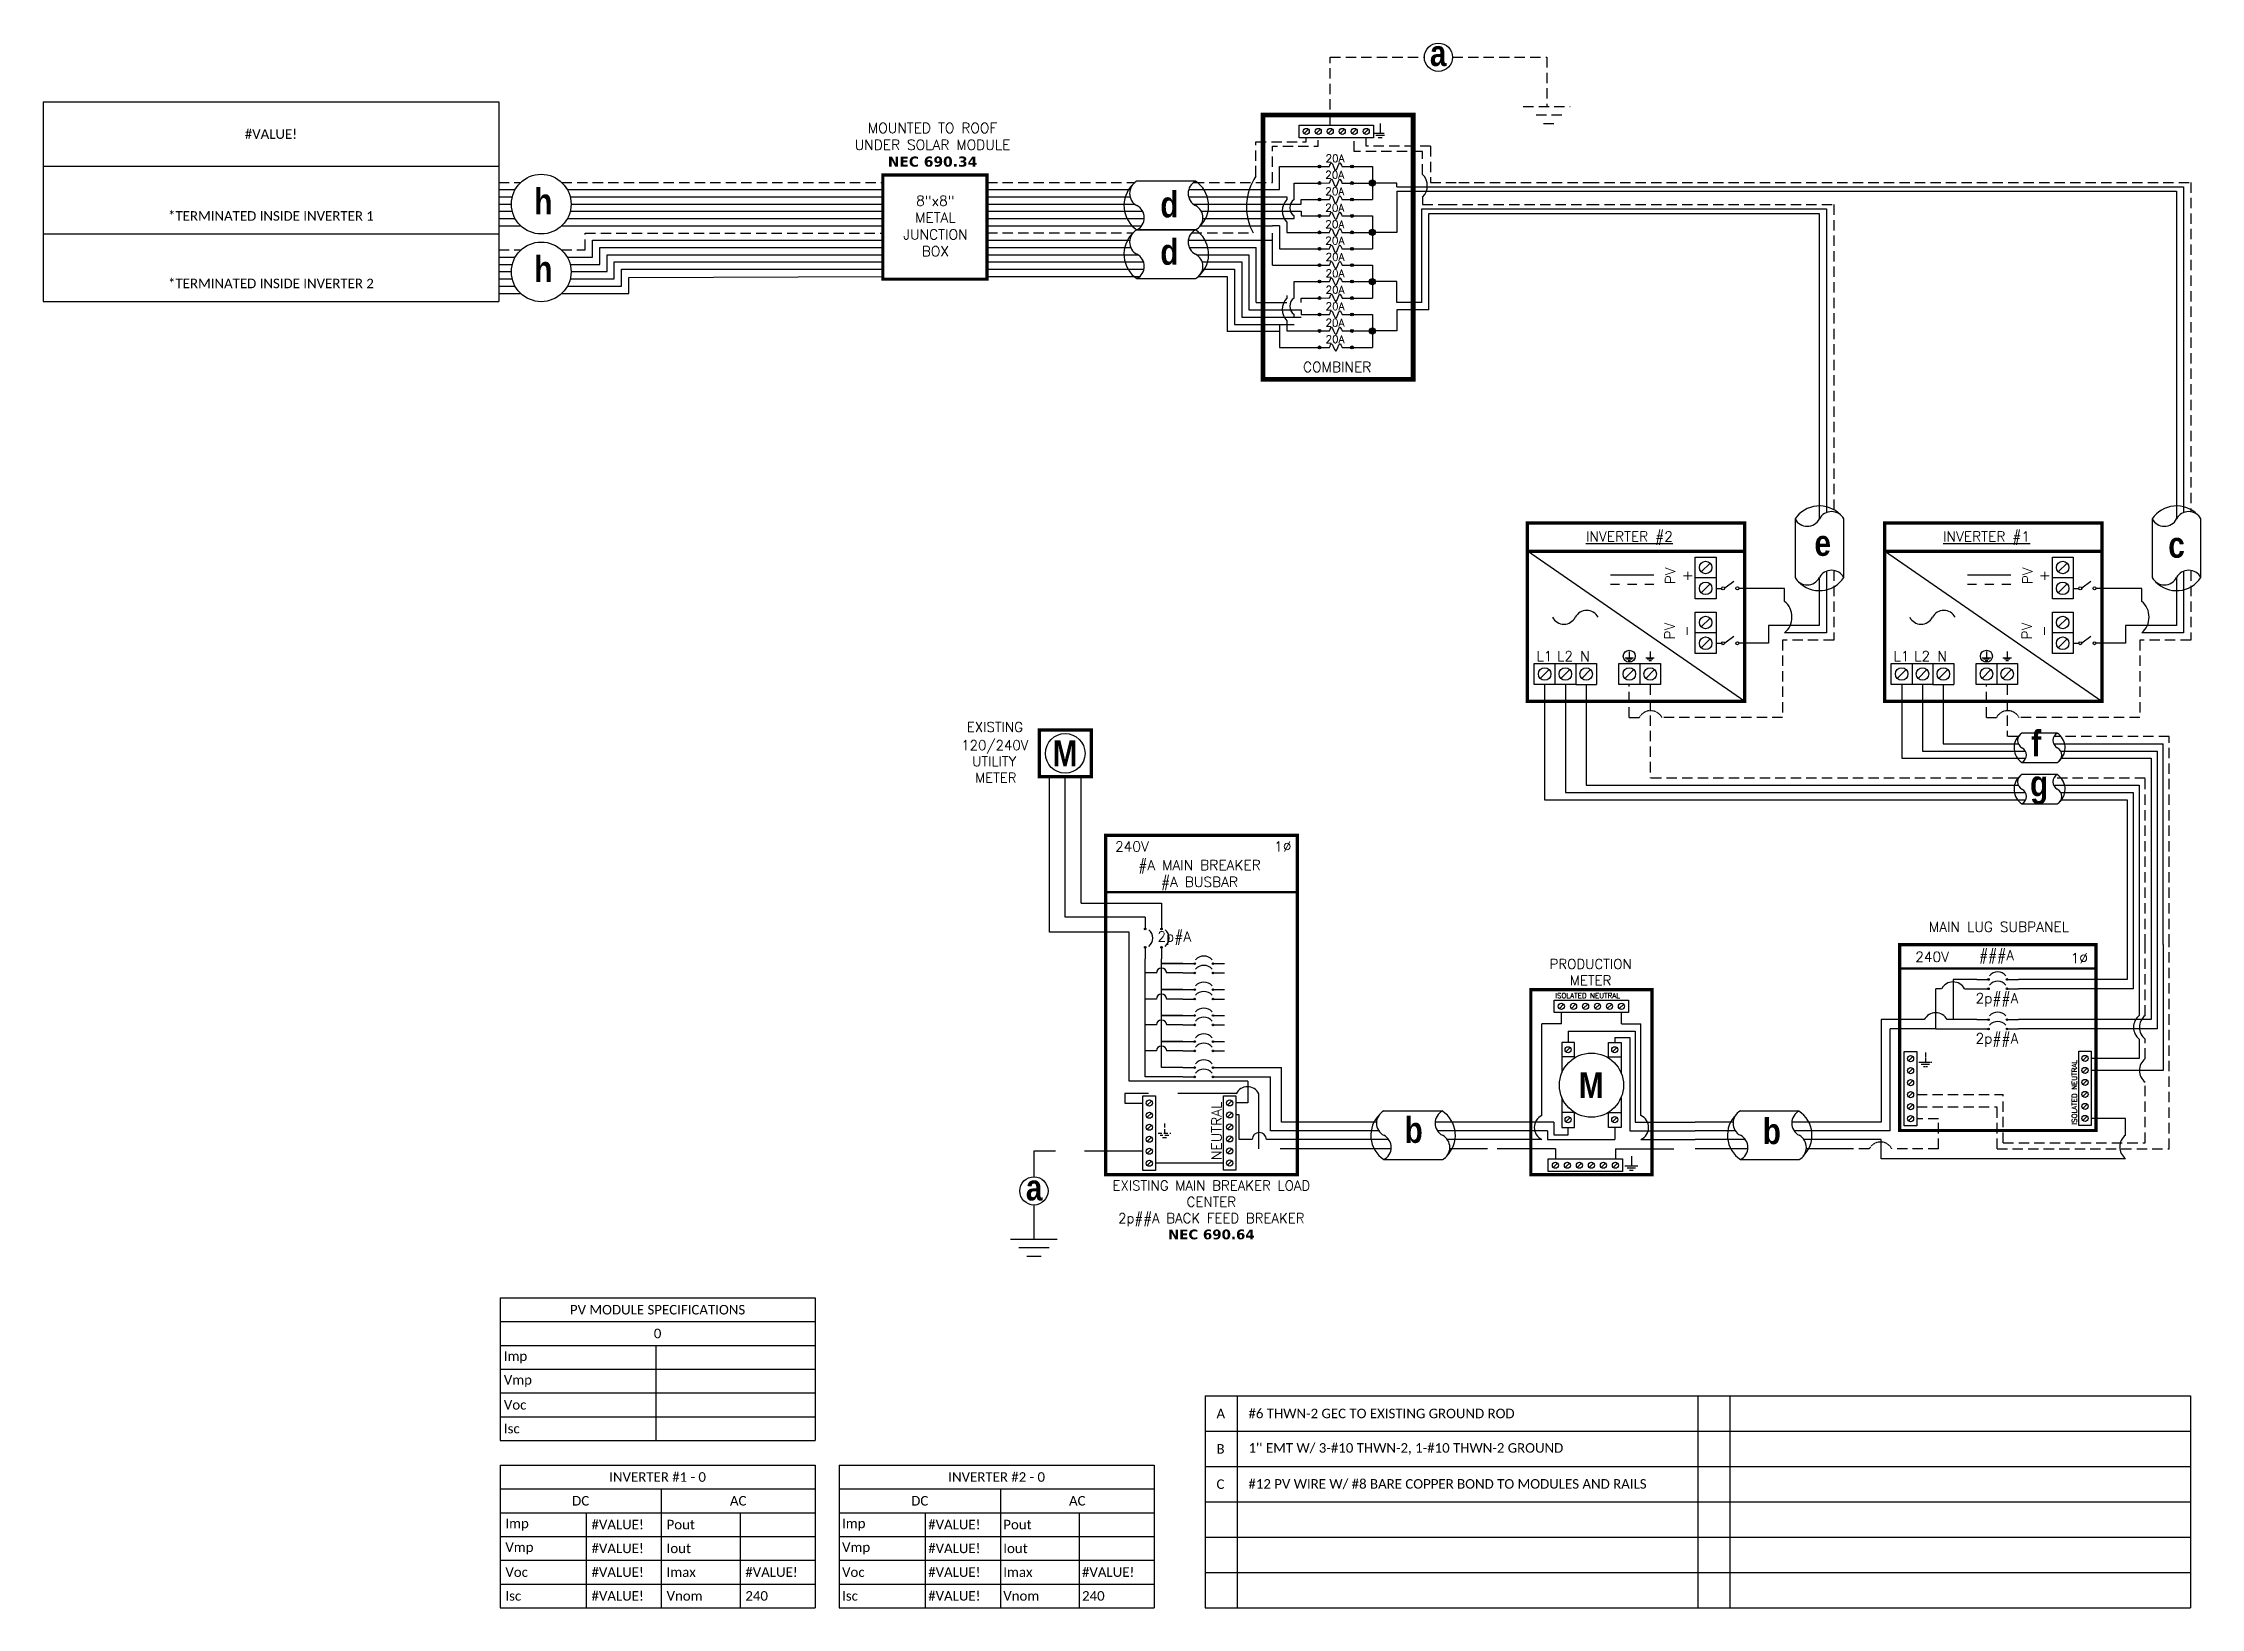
# Model space of a CAD drawing. Header units: feet. Extents: x 9873 to 10655, y 14552 to 15119.
import ezdxf

# ---------------------------------------------------------------- set-up
doc = ezdxf.new("R2010")
doc.units = ezdxf.units.FT
doc.header["$MEASUREMENT"] = 0
doc.linetypes.add('HIDDEN', pattern=[0.375, 0.25, -0.125])
for name, color, linetype in [('ONE LINE BLOCKS', 7, 'Continuous'), ('TABLES', 7, 'Continuous'), ('TEXT', 7, 'Continuous'), ('Z - TITLEBLOCK TXT', 7, 'Continuous')]:
    doc.layers.add(name, color=color, linetype=linetype)
doc.styles.add('ONE LINE TXT', font='techb___.ttf')
doc.styles.get("Standard").update_dxf_attribs({"font": 'simplex.shx'})

msp = doc.modelspace()

# ---------------------------------------------------------------- texts
at = {"layer": 'TABLES', "color": 1, "linetype": 'Continuous'}
for s, height, p in [('20A', 2.778, (10337.86, 15075.55)), ('20A', 2.778, (10337.75, 15069.58)), ('20A', 2.778, (10337.76, 15063.62)), ('20A', 2.778, (10337.77, 15057.66)), ('20A', 2.778, (10337.78, 15051.7)), ('20A', 2.778, (10337.79, 15045.74)), ('20A', 2.778, (10337.86, 15039.83)), ('20A', 2.778, (10337.86, 15033.87)), ('20A', 2.778, (10337.86, 15027.91)), ('20A', 2.778, (10337.86, 15021.95)), ('20A', 2.778, (10337.85, 15015.99)), ('20A', 2.778, (10337.86, 15010.03)), ('%%UINVERTER #2', 3.6576, (10432.27, 14938.09)), ('%%UINVERTER #1', 3.6576, (10561.7, 14938.09))]:
    msp.add_text(s, height=height, dxfattribs=at).set_placement(p)
at = {"layer": 'TEXT', "color": 1, "attachment_point": 5}
for s, width, gutter_width, insert, char_height in [(' \\PMOUNTED TO ROOF \\PUNDER SOLAR MODULE\\P{\\fVerdana|b1|i0|c0|p34;NEC 690.34}', 70.2138, 7.17, (10195.44, 15084.87), 3.6576), ('8"x8" METAL JUNCTION BOX ', 0.4767, 7.17, (10196.47, 15052.43), 3.6576), ('COMBINER', 1.1897, 7.17, (10342.09, 15001.33), 3.658), ('L1', 0.1481, 0.75, (10417.22, 14896.52), 3.658), ('L2', 0.1481, 0.75, (10424.68, 14896.55), 3.658), ('N', 0.1481, 0.75, (10431.93, 14896.49), 3.66), ('L1', 0.1481, 0.75, (10546.65, 14896.52), 3.658), ('L2', 0.1481, 0.75, (10554.11, 14896.55), 3.658), ('N', 0.1481, 0.75, (10561.36, 14896.49), 3.66)]:
    msp.add_mtext_dynamic_manual_height_columns(s, width=width, gutter_width=gutter_width, heights=[0], dxfattribs=dict(at, insert=insert, char_height=char_height))
at = {"layer": 'TEXT', "color": 1, "char_height": 3.658, "attachment_point": 5, "rotation": 90}
for s, width, insert in [('PV +', 2.8378, (10465.88, 14925.65)), ('PV +', 2.8378, (10595.31, 14925.65)), ('PV -', 2.8013, (10465.66, 14905.67)), ('PV -', 2.8013, (10595.09, 14905.67))]:
    msp.add_mtext_dynamic_manual_height_columns(s, width=width, gutter_width=0.75, heights=[0], dxfattribs=dict(at, insert=insert))
at = {"layer": 'Z - TITLEBLOCK TXT', "color": 1, "linetype": 'Continuous', "char_height": 9.3833, "attachment_point": 1, "style": 'ONE LINE TXT'}
for s, insert in [('{\\W1;\\C256;a}', (10375.71, 15119.76)), ('{\\W1;\\C256;h}', (10051.11, 15066.01)), ('{\\W1;\\C256;d}', (10278.01, 15064.94)), ('{\\W1;\\C256;d}', (10278.01, 15047.76)), ('{\\W1;\\C256;h}', (10051.11, 15041.55)), ('{\\W1;\\C256;e}', (10515.08, 14942.29)), ('{\\W1;\\C256;c}', (10643.32, 14941.6)), ('{\\W1;\\C256;f}', (10593.68, 14869.7)), ('{\\W1;\\C256;g}', (10593.22, 14855.12)), ('{\\W1;\\C256;b}', (10366.55, 14729.58)), ('{\\W1;\\C256;b}', (10496.35, 14729.12))]:
    msp.add_mtext_dynamic_manual_height_columns(s, width=0.1385, gutter_width=2.13, heights=[0], dxfattribs=dict(at, insert=insert))

# ---------------------------------------------------------------- blocks, each defined once
blk = doc.blocks.new('*T9')
at = {"layer": 'Z - TITLEBLOCK TXT', "color": 0, "lineweight": -2, "transparency": 16777216}
for p, q in [((0, 0), (165.11, 0)), ((0, 0), (0, -72.27)), ((165.11, 0), (165.11, -72.27)), ((0, -23.32), (165.11, -23.32)), ((0, -47.8), (165.11, -47.8)), ((0, -72.27), (165.11, -72.27))]:
    blk.add_line(p, q, dxfattribs=at)
at = {"layer": 'Z - TITLEBLOCK TXT', "color": 0, "linetype": 'Continuous', "transparency": 16777216, "char_height": 3.4544, "width": 156.9097, "attachment_point": 5}
for s, insert in [('{\\fCalibri|b0|i0|c0;#VALUE!', (82.56, -11.66)), ('{\\fCalibri|b0|i0|c0;^J^J*TERMINATED INSIDE INVERTER 1', (82.56, -35.56)), ('{\\fCalibri|b0|i0|c0;^J^J*TERMINATED INSIDE INVERTER 2', (82.56, -60.03))]:
    blk.add_mtext(s, dxfattribs=dict(at, insert=insert))
blk = doc.blocks.new('*U16')
at = {"layer": 'ONE LINE BLOCKS', "linetype": 'Continuous'}
h = blk.add_hatch(color=1, dxfattribs=at)
h.dxf.hatch_style = 1
edge = h.paths.add_edge_path()
edge.add_arc((32.25, -12.65), 0.291, 0, 360)
h = blk.add_hatch(color=1, dxfattribs=at)
h.dxf.hatch_style = 1
edge = h.paths.add_edge_path()
edge.add_arc((38.92, -12.65), 0.291, 0, 360)
h = blk.add_hatch(color=1, dxfattribs=at)
h.dxf.hatch_style = 1
edge = h.paths.add_edge_path()
edge.add_arc((32.25, -16.02), 0.291, 0, 360)
h = blk.add_hatch(color=1, dxfattribs=at)
h.dxf.hatch_style = 1
edge = h.paths.add_edge_path()
edge.add_arc((38.92, -16.02), 0.291, 0, 360)
h = blk.add_hatch(color=1, dxfattribs=at)
h.dxf.hatch_style = 1
edge = h.paths.add_edge_path()
edge.add_arc((32.25, -27.21), 0.291, 0, 360)
h = blk.add_hatch(color=1, dxfattribs=at)
h.dxf.hatch_style = 1
edge = h.paths.add_edge_path()
edge.add_arc((32.25, -30.59), 0.291, 0, 360)
h = blk.add_hatch(color=1, dxfattribs=at)
h.dxf.hatch_style = 1
edge = h.paths.add_edge_path()
edge.add_arc((38.92, -27.21), 0.291, 0, 360)
h = blk.add_hatch(color=1, dxfattribs=at)
h.dxf.hatch_style = 1
edge = h.paths.add_edge_path()
edge.add_arc((38.92, -30.59), 0.291, 0, 360)
at = {"color": 7, "linetype": 'Continuous'}
for p, q in [((82.46, 0), (82.46, -12.65)), ((91.16, 0), (91.16, -27.21)), ((28.05, -12.65), (19.39, -12.65)), ((19.39, -12.65), (19.39, -27.21)), ((82.46, -12.65), (43.12, -12.65)), ((8.98, -27.21), (-6.7, -27.21)), ((-6.7, -27.21), (-6.7, -64.37)), ((28.05, -27.21), (17.22, -27.21)), ((91.16, -27.21), (43.12, -27.21)), ((-6.7, -64.37), (-20.02, -64.37))]:
    blk.add_line(p, q, dxfattribs=at)
at = {"color": 10, "linetype": 'Continuous'}
for p, q in [((84.64, 0), (84.64, -16.02)), ((93.34, 0), (93.34, -30.59)), ((13.1, -30.59), (13.1, -16.02)), ((15.27, -16.02), (13.1, -16.02)), ((23.51, -16.02), (28.05, -16.02)), ((84.64, -16.02), (43.12, -16.02)), ((13.1, -30.59), (-3.41, -30.59)), ((-3.41, -67.54), (-3.41, -30.59)), ((13.1, -30.59), (28.05, -30.59)), ((93.34, -30.59), (43.12, -30.59)), ((-3.41, -67.54), (-20.02, -67.54))]:
    blk.add_line(p, q, dxfattribs=at)
at = {"color": 253, "linetype": 'Continuous'}
for p, q in [((86.81, 0), (86.81, -25.72)), ((95.51, 0), (95.51, -45.61)), ((86.81, -34.27), (86.81, -41.26)), ((86.81, -41.26), (69.51, -41.26)), ((95.51, -45.61), (69.51, -45.61)), ((81.85, -63.01), (69.51, -63.01)), ((81.85, -69.04), (81.85, -63.01)), ((-6.7, -70.59), (-20.02, -70.59)), ((-6.7, -77.59), (-6.7, -70.59)), ((81.85, -77.59), (-6.7, -77.59))]:
    blk.add_line(p, q, dxfattribs=at)
at = {"color": 10, "linetype": 'Continuous'}
blk.add_arc((19.39, -18.18), 4.65, 27.66392, 152.33608, dxfattribs=at)
at = {"color": 7, "linetype": 'Continuous'}
blk.add_arc((13.1, -29.37), 4.65, 27.66392, 152.33608, dxfattribs=at)
at = {"color": 253, "linetype": 'Continuous'}
for centre in [(90.39, -29.99), (85.42, -73.31)]:
    blk.add_arc(centre, 5.58, 129.92155, 230.07845, dxfattribs=at)
at = {"layer": 'ONE LINE BLOCKS', "lineweight": 50}
blk.add_line((0, -8.7), (71.17, -8.7), dxfattribs=at)
at = {"layer": 'ONE LINE BLOCKS', "lineweight": 50, "const_width": 1.19}
blk.add_lwpolyline([(0, -67.37), (0, 0), (71.17, 0), (71.17, -67.37)], close=True, dxfattribs=at)
at = {"layer": 'TEXT', "color": 92, "linetype": 'HIDDEN', "ltscale": 15}
for p, q in [((88.99, -25.72), (88.99, 0)), ((97.69, -74.03), (97.69, 0)), ((88.99, -41.34), (88.99, -34.27)), ((6.27, -54.39), (37.56, -54.39)), ((37.56, -71.85), (37.56, -54.39)), ((88.99, -71.85), (88.99, -49.89)), ((6.27, -58.74), (35.36, -58.74)), ((35.36, -74.03), (35.36, -58.74)), ((14.11, -63.09), (6.27, -63.09)), ((14.11, -74.03), (14.11, -63.09)), ((-11.01, -74.03), (-20.02, -74.03)), ((14.11, -74.03), (-2.77, -74.03)), ((35.36, -74.03), (97.69, -74.03)), ((37.56, -71.85), (88.99, -71.85))]:
    blk.add_line(p, q, dxfattribs=at)
at = {"layer": 'TEXT', "color": 92, "linetype": 'HIDDEN', "flags": 128}
for points in [[(7.04, -42.61), (11.72, -42.61)], [(10.91, -43.48), (7.85, -43.48)], [(10.1, -44.35), (8.66, -44.35)], [(9.38, -39.11), (9.38, -42.61)]]:
    blk.add_lwpolyline(points, dxfattribs=at)
at = {"layer": 'TEXT', "color": 92, "linetype": 'Continuous', "ltscale": 4}
for centre in [(92.46, -29.99), (92.46, -45.61)]:
    blk.add_arc(centre, 5.51, 129.05896, 230.94104, dxfattribs=at)
at = {"layer": 'TEXT', "color": 92, "linetype": 'HIDDEN', "ltscale": 0.3}
blk.add_arc((-6.89, -76.19), 4.65, 27.66392, 152.33608, dxfattribs=at)
at = {"layer": 'Z - TITLEBLOCK TXT', "color": 1, "linetype": 'Continuous'}
for p, q in [((1.73, -65.68), (1.73, -38.74)), ((1.73, -38.74), (6.27, -38.74)), ((6.27, -38.74), (6.27, -65.68)), ((64.97, -65.61), (64.97, -38.67)), ((64.97, -38.67), (69.51, -38.67)), ((69.51, -38.67), (69.51, -65.61)), ((6.27, -65.68), (1.73, -65.68)), ((69.51, -65.61), (64.97, -65.61))]:
    blk.add_line(p, q, dxfattribs=at)
at = {"layer": 'Z - TITLEBLOCK TXT', "color": 4, "linetype": 'Continuous'}
for p, q in [((4.79, -40.55), (3.22, -42.12)), ((4.79, -44.9), (3.22, -46.47)), ((68.02, -40.48), (66.45, -42.05)), ((68.02, -44.83), (66.45, -46.4)), ((4.79, -49.25), (3.22, -50.82)), ((4.79, -53.6), (3.22, -55.17)), ((68.02, -49.18), (66.45, -50.75)), ((68.02, -53.53), (66.45, -55.1)), ((4.79, -57.95), (3.22, -59.52)), ((4.79, -62.3), (3.22, -63.87)), ((68.02, -57.88), (66.45, -59.45)), ((68.02, -62.23), (66.45, -63.8))]:
    blk.add_line(p, q, dxfattribs=at)
at = {"layer": 'Z - TITLEBLOCK TXT', "color": 1, "linetype": 'Continuous', "flags": 128}
for points in [[(28.05, -12.65), (32.25, -12.65)], [(28.05, -12.65), (32.25, -12.65)], [(38.92, -12.65), (43.12, -12.65)], [(28.05, -16.02), (32.25, -16.02)], [(28.05, -16.02), (32.25, -16.02)], [(38.92, -16.02), (43.12, -16.02)], [(28.05, -27.21), (32.25, -27.21)], [(28.05, -27.21), (32.25, -27.21)], [(28.05, -30.59), (32.25, -30.59)], [(28.05, -30.59), (32.25, -30.59)], [(38.92, -27.21), (43.12, -27.21)], [(38.92, -30.59), (43.12, -30.59)]]:
    blk.add_lwpolyline(points, dxfattribs=at)
at = {"layer": 'Z - TITLEBLOCK TXT', "color": 1, "linetype": 'Continuous'}
for centre in [(32.25, -12.65), (38.92, -12.65), (32.25, -16.02), (38.92, -16.02), (32.25, -27.21), (32.25, -30.59), (38.92, -27.21), (38.92, -30.59)]:
    blk.add_circle(centre, 0.291, dxfattribs=at)
at = {"layer": 'Z - TITLEBLOCK TXT', "color": 4, "linetype": 'Continuous'}
for centre in [(4, -41.33), (4, -45.69), (67.24, -41.26), (67.24, -45.61), (4, -50.04), (4, -54.39), (67.24, -49.96), (67.24, -54.31), (4, -58.74), (4, -63.09), (67.24, -58.66), (67.24, -63.01)]:
    blk.add_circle(centre, 1.11, dxfattribs=at)
at = {"layer": 'Z - TITLEBLOCK TXT', "color": 1, "linetype": 'Continuous'}
for centre in [(35.58, -13.84), (35.58, -17.22), (35.58, -28.4), (35.58, -31.78)]:
    blk.add_arc(centre, 3.93, 40.3392, 139.6608, dxfattribs=at)
at = {"layer": 'TABLES', "color": 1, "linetype": 'Continuous'}
for p in [(27.55, -21.26), (27.55, -35.82)]:
    blk.add_text('2p##A', height=3.658, dxfattribs=at).set_placement(p)
at = {"layer": 'TABLES', "color": 4, "linetype": 'Continuous'}
blk.add_text('ISOLATED NEUTRAL', height=1.8743, rotation=90, dxfattribs=at).set_placement((64.31, -65.25))
at = {"layer": 'TEXT', "color": 1, "attachment_point": 5}
for s, width, gutter_width, insert, char_height in [('MAIN LUG SUBPANEL ', 62.3984, 7.17, (36.04, 6.43), 3.6576), ('240V', 0.1481, 0.75, (11.79, -4.45), 3.658), ('###A', 0.1481, 0.75, (35.17, -4.45), 3.658), ('1∅', 0.1481, 0.75, (65.15, -4.96), 3.658)]:
    blk.add_mtext_dynamic_manual_height_columns(s, width=width, gutter_width=gutter_width, heights=[0], dxfattribs=dict(at, insert=insert, char_height=char_height))
blk = doc.blocks.new('M_METER PAN')
at = {"color": 253, "linetype": 'Continuous'}
for p, q in [((4.73, 8.02), (4.73, 8.75)), ((8.59, 8.02), (8.59, 8.75)), ((4.73, 8.02), (3.48, 8.02)), ((3.48, 2.14), (3.48, 8.02)), ((8.59, 8.02), (9.84, 8.02)), ((9.84, 2.14), (9.84, 8.02)), ((3.48, 0.61), (0, 0.61)), ((9.84, 0.61), (13.32, 0.61))]:
    blk.add_line(p, q, dxfattribs=at)
at = {"color": 7, "linetype": 'Continuous'}
for p, q in [((5.16, 7.56), (5.16, 6.82)), ((5.16, 7.56), (9.47, 7.56)), ((9.47, 7.56), (9.47, 1.71)), ((4.25, 1.71), (0, 1.71)), ((4.25, 1.71), (4.25, 0.9)), ((9.47, 1.71), (13.32, 1.71)), ((4.25, 0.9), (5.16, 0.9)), ((5.16, 0.9), (5.16, 1.37))]:
    blk.add_line(p, q, dxfattribs=at)
at = {"color": 10, "linetype": 'Continuous'}
for p, q in [((8.16, 7.14), (8.16, 6.82)), ((8.16, 7.14), (9.12, 7.14)), ((9.12, 7.14), (9.12, 1.15)), ((3.83, 1.15), (0, 1.15)), ((3.83, 1.15), (3.83, 0.61)), ((3.83, 0.61), (8.16, 0.61)), ((8.16, 1.37), (8.16, 0.61)), ((9.12, 1.15), (13.32, 1.15))]:
    blk.add_line(p, q, dxfattribs=at)
at = {"color": 1, "linetype": 'Continuous'}
for p, q in [((5.57, 5.9), (4.76, 5.9)), ((7.76, 5.9), (8.56, 5.9)), ((5.57, 2.33), (4.76, 2.33)), ((7.76, 2.33), (8.56, 2.33))]:
    blk.add_line(p, q, dxfattribs=at)
at = {"color": 253, "linetype": 'Continuous'}
for centre, start, end in [((3.82, 1.37), 113.9997, 246.0003), ((9.5, 1.37), 293.9997, 66.0003)]:
    blk.add_arc(centre, 0.835, start, end, dxfattribs=at)
at = {"layer": 'ONE LINE BLOCKS', "lineweight": 50, "const_width": 0.21}
blk.add_lwpolyline([(2.77, -1.65), (2.77, 10.22), (10.55, 10.22), (10.55, -1.65)], close=True, dxfattribs=at)
at = {"layer": 'TEXT', "color": 92, "linetype": 'HIDDEN', "ltscale": 15}
for p, q in [((4.35, 0), (0, 0)), ((4.35, 0), (4.35, -0.65)), ((8.2, 0), (8.2, -0.65)), ((8.2, 0), (13.32, 0))]:
    blk.add_line(p, q, dxfattribs=at)
at = {"layer": 'TEXT', "color": 92, "linetype": 'Continuous', "flags": 128}
for points in [[(8.81, -1.08), (9.64, -1.08)], [(9.5, -1.23), (8.96, -1.23)], [(9.35, -1.38), (9.1, -1.38)], [(9.23, -0.46), (9.23, -1.08)]]:
    blk.add_lwpolyline(points, dxfattribs=at)
at = {"layer": 'TEXT', "linetype": 'Continuous'}
blk.add_circle((6.66, 4.09), 2.06, dxfattribs=at)
at = {"layer": 'Z - TITLEBLOCK TXT', "color": 1, "linetype": 'Continuous'}
for p, q in [((4.27, 8.75), (4.27, 9.55)), ((4.27, 9.55), (9.05, 9.55)), ((9.05, 8.75), (4.27, 8.75)), ((9.05, 9.55), (9.05, 8.75)), ((4.76, 6.82), (4.76, 4.89)), ((5.57, 6.82), (4.76, 6.82)), ((5.57, 5.84), (5.57, 6.82)), ((7.76, 5.84), (7.76, 6.82)), ((7.76, 6.82), (8.56, 6.82)), ((8.56, 6.82), (8.56, 4.89)), ((4.76, 3.3), (4.76, 1.37)), ((8.56, 3.3), (8.56, 1.37)), ((5.57, 1.37), (5.57, 2.35)), ((7.76, 1.37), (7.76, 2.35)), ((4.76, 1.37), (5.57, 1.37)), ((8.56, 1.37), (7.76, 1.37)), ((3.89, -1.45), (3.89, -0.65)), ((3.89, -0.65), (8.66, -0.65)), ((8.66, -0.65), (8.66, -1.45)), ((8.66, -1.45), (3.89, -1.45))]:
    blk.add_line(p, q, dxfattribs=at)
at = {"layer": 'Z - TITLEBLOCK TXT', "color": 4, "linetype": 'Continuous'}
for p, q in [((4.87, 9.29), (4.6, 9.01)), ((5.64, 9.29), (5.37, 9.01)), ((6.42, 9.29), (6.14, 9.01)), ((7.19, 9.29), (6.91, 9.01)), ((7.96, 9.29), (7.68, 9.01)), ((8.73, 9.29), (8.45, 9.01)), ((5.3, 6.5), (5.02, 6.22)), ((8.3, 6.5), (8.02, 6.22)), ((5.3, 2.01), (5.02, 1.73)), ((8.3, 2.01), (8.02, 1.73)), ((4.49, -0.91), (4.21, -1.19)), ((5.26, -0.91), (4.98, -1.19)), ((6.03, -0.91), (5.75, -1.19)), ((6.8, -0.91), (6.52, -1.19)), ((7.57, -0.91), (7.29, -1.19)), ((8.34, -0.91), (8.06, -1.19))]:
    blk.add_line(p, q, dxfattribs=at)
for centre in [(4.73, 9.15), (5.51, 9.15), (6.28, 9.15), (7.05, 9.15), (7.82, 9.15), (8.59, 9.15), (5.16, 6.36), (8.16, 6.36), (5.16, 1.87), (8.16, 1.87), (4.35, -1.05), (5.12, -1.05), (5.89, -1.05), (6.66, -1.05), (7.43, -1.05), (8.2, -1.05)]:
    blk.add_circle(centre, 0.197, dxfattribs=at)
at = {"layer": 'TABLES', "color": 4, "linetype": 'Continuous'}
blk.add_text('ISOLATED NEUTRAL', height=0.3321, dxfattribs=at).set_placement((4.34, 9.67))
at = {"layer": 'TEXT', "color": 1, "insert": (6.61, 11.34), "char_height": 0.6278, "attachment_point": 5}
blk.add_mtext_dynamic_manual_height_columns('PRODUCTION METER', width=1.3203, gutter_width=7.17, heights=[0], dxfattribs=at)
at = {"layer": 'Z - TITLEBLOCK TXT', "color": 253, "linetype": 'Continuous', "style": 'ONE LINE TXT'}
blk.add_text('M', height=1.66, dxfattribs=at).set_placement((5.85, 3.26))
blk = doc.blocks.new('*U15')
at = {"color": 0}
blk.add_blockref('M_METER PAN', (0, 0), dxfattribs=at)
blk = doc.blocks.new('*U8')
at = {"color": 7, "linetype": 'Continuous'}
for p, q in [((2.44, 1.71), (0, 1.71)), ((6.67, 2.43), (2.91, 2.43)), ((9.57, 1.71), (6.2, 1.71)), ((2.91, -0.69), (6.67, -0.69))]:
    blk.add_line(p, q, dxfattribs=at)
at = {"color": 10, "linetype": 'Continuous'}
for p, q in [((2.59, 1.15), (0, 1.15)), ((9.57, 1.15), (6.35, 1.15))]:
    blk.add_line(p, q, dxfattribs=at)
at = {"color": 253, "linetype": 'Continuous'}
for p, q in [((3.21, 0.61), (0, 0.61)), ((9.57, 0.61), (6.97, 0.61))]:
    blk.add_line(p, q, dxfattribs=at)
at = {"color": 7, "linetype": 'Continuous'}
for centre, start, end in [((3.94, 0.87), 133.9732, 236.4265), ((5.63, 0.87), 313.9732, 56.4265)]:
    blk.add_arc(centre, 1.87, start, end, dxfattribs=at)
at = {"layer": 'TEXT', "color": 92, "linetype": 'HIDDEN', "ltscale": 15}
for p, q in [((3.37, 0), (0, 0)), ((9.57, 0), (7.14, 0))]:
    blk.add_line(p, q, dxfattribs=at)
at = {"layer": 'Z - TITLEBLOCK TXT', "linetype": 'Continuous'}
for centre, start, end in [((3.31, 1.65), 117.6639, 242.3361), ((7.08, 1.65), 117.6639, 242.3361), ((2.5, 0.09), 297.6639, 62.3361), ((6.26, 0.09), 297.6639, 62.3361)]:
    blk.add_arc(centre, 0.882, start, end, dxfattribs=at)
blk = doc.blocks.new('M_MAIN BREAKER')
at = {"layer": 'ONE LINE BLOCKS', "linetype": 'Continuous'}
h = blk.add_hatch(color=1, dxfattribs=at)
h.dxf.hatch_style = 1
edge = h.paths.add_edge_path()
edge.add_arc((-12.42, 14.12), 0.0515, 0, 360)
h = blk.add_hatch(color=1, dxfattribs=at)
h.dxf.hatch_style = 1
edge = h.paths.add_edge_path()
edge.add_arc((-11.37, 14.12), 0.0515, 0, 360)
h = blk.add_hatch(color=1, dxfattribs=at)
h.dxf.hatch_style = 1
edge = h.paths.add_edge_path()
edge.add_arc((-12.42, 12.94), 0.0515, 0, 360)
h = blk.add_hatch(color=1, dxfattribs=at)
h.dxf.hatch_style = 1
edge = h.paths.add_edge_path()
edge.add_arc((-11.37, 12.94), 0.0515, 0, 360)
h = blk.add_hatch(color=1, dxfattribs=at)
h.dxf.hatch_style = 1
edge = h.paths.add_edge_path()
edge.add_arc((-9.24, 11.89), 0.0515, 0, 360)
h = blk.add_hatch(color=1, dxfattribs=at)
h.dxf.hatch_style = 1
edge = h.paths.add_edge_path()
edge.add_arc((-9.24, 11.29), 0.0515, 0, 360)
h = blk.add_hatch(color=1, dxfattribs=at)
h.dxf.hatch_style = 1
edge = h.paths.add_edge_path()
edge.add_arc((-8.06, 11.89), 0.0515, 0, 360)
h = blk.add_hatch(color=1, dxfattribs=at)
h.dxf.hatch_style = 1
edge = h.paths.add_edge_path()
edge.add_arc((-8.06, 11.29), 0.0515, 0, 360)
h = blk.add_hatch(color=1, dxfattribs=at)
h.dxf.hatch_style = 1
edge = h.paths.add_edge_path()
edge.add_arc((-9.24, 10.22), 0.0515, 0, 360)
h = blk.add_hatch(color=1, dxfattribs=at)
h.dxf.hatch_style = 1
edge = h.paths.add_edge_path()
edge.add_arc((-8.06, 10.22), 0.0515, 0, 360)
h = blk.add_hatch(color=1, dxfattribs=at)
h.dxf.hatch_style = 1
edge = h.paths.add_edge_path()
edge.add_arc((-9.24, 9.62), 0.0515, 0, 360)
h = blk.add_hatch(color=1, dxfattribs=at)
h.dxf.hatch_style = 1
edge = h.paths.add_edge_path()
edge.add_arc((-9.24, 8.56), 0.0515, 0, 360)
h = blk.add_hatch(color=1, dxfattribs=at)
h.dxf.hatch_style = 1
edge = h.paths.add_edge_path()
edge.add_arc((-8.06, 9.62), 0.0515, 0, 360)
h = blk.add_hatch(color=1, dxfattribs=at)
h.dxf.hatch_style = 1
edge = h.paths.add_edge_path()
edge.add_arc((-8.06, 8.56), 0.0515, 0, 360)
h = blk.add_hatch(color=1, dxfattribs=at)
h.dxf.hatch_style = 1
edge = h.paths.add_edge_path()
edge.add_arc((-9.24, 7.96), 0.0515, 0, 360)
h = blk.add_hatch(color=1, dxfattribs=at)
h.dxf.hatch_style = 1
edge = h.paths.add_edge_path()
edge.add_arc((-9.24, 6.89), 0.0515, 0, 360)
h = blk.add_hatch(color=1, dxfattribs=at)
h.dxf.hatch_style = 1
edge = h.paths.add_edge_path()
edge.add_arc((-8.06, 7.96), 0.0515, 0, 360)
h = blk.add_hatch(color=1, dxfattribs=at)
h.dxf.hatch_style = 1
edge = h.paths.add_edge_path()
edge.add_arc((-8.06, 6.89), 0.0515, 0, 360)
h = blk.add_hatch(color=1, dxfattribs=at)
h.dxf.hatch_style = 1
edge = h.paths.add_edge_path()
edge.add_arc((-9.24, 6.29), 0.0515, 0, 360)
h = blk.add_hatch(color=1, dxfattribs=at)
h.dxf.hatch_style = 1
edge = h.paths.add_edge_path()
edge.add_arc((-8.06, 6.29), 0.0515, 0, 360)
h = blk.add_hatch(color=1, dxfattribs=at)
h.dxf.hatch_style = 1
edge = h.paths.add_edge_path()
edge.add_arc((-9.24, 5.22), 0.0515, 0, 360)
h = blk.add_hatch(color=1, dxfattribs=at)
h.dxf.hatch_style = 1
edge = h.paths.add_edge_path()
edge.add_arc((-9.24, 4.62), 0.0515, 0, 360)
h = blk.add_hatch(color=1, dxfattribs=at)
h.dxf.hatch_style = 1
edge = h.paths.add_edge_path()
edge.add_arc((-8.06, 5.22), 0.0515, 0, 360)
h = blk.add_hatch(color=1, dxfattribs=at)
h.dxf.hatch_style = 1
edge = h.paths.add_edge_path()
edge.add_arc((-8.06, 4.62), 0.0515, 0, 360)
at = {"color": 10, "linetype": 'Continuous'}
for p, q in [((-4.38, 1.15), (-4.38, 4.62)), ((-3.66, 4.62), (-3.66, 4.62)), ((-3.66, 4.62), (-3.66, 4.62)), ((0, 1.15), (-4.38, 1.15))]:
    blk.add_line(p, q, dxfattribs=at)
at = {"color": 7, "linetype": 'Continuous'}
for p, q in [((-3.67, 1.71), (-3.67, 5.22)), ((0, 1.71), (-3.67, 1.71))]:
    blk.add_line(p, q, dxfattribs=at)
at = {"color": 253, "linetype": 'Continuous'}
for p, q in [((-6.38, 2.18), (-6.59, 2.18)), ((-6.38, 0.61), (-6.38, 2.18)), ((-5.56, 0.61), (-6.38, 0.61)), ((0, 0.61), (-4.63, 0.61))]:
    blk.add_line(p, q, dxfattribs=at)
at = {"color": 7, "linetype": 'Continuous'}
blk.add_circle((-19.56, -2.7), 0.906, dxfattribs=at)
at = {"color": 253, "linetype": 'Continuous'}
blk.add_arc((-5.09, 0.58), 0.468, 3.2819, 176.7181, dxfattribs=at)
at = {"layer": 'ONE LINE BLOCKS', "lineweight": 50}
for p, q in [((-19.22, 23.9), (-19.22, 26.89)), ((-19.22, 26.89), (-15.88, 26.89)), ((-15.88, 26.89), (-15.88, 23.9)), ((-15.88, 23.9), (-19.22, 23.9)), ((-14.96, 16.47), (-2.64, 16.47))]:
    blk.add_line(p, q, dxfattribs=at)
at = {"layer": 'ONE LINE BLOCKS', "lineweight": 50, "const_width": 0.21}
for points in [[(-19.22, 23.9), (-19.22, 26.89), (-15.88, 26.89), (-15.88, 23.9)], [(-14.96, -1.65), (-14.96, 20.13), (-2.64, 20.13), (-2.64, -1.65)]]:
    blk.add_lwpolyline(points, close=True, dxfattribs=at)
at = {"layer": 'TEXT', "color": 92, "linetype": 'HIDDEN', "ltscale": 15}
for p, q in [((-13.72, 3.55), (-13.72, 2.94)), ((-6.58, 3.55), (-13.72, 3.55)), ((-13.72, 2.94), (-12.56, 2.94)), ((-5.12, 0), (-5.12, 3.55)), ((0, 0), (-5.12, 0)), ((-12.56, -0.15), (-19.56, -0.15)), ((-19.56, -0.15), (-19.56, -1.8)), ((-19.56, -3.61), (-19.56, -5.8))]:
    blk.add_line(p, q, dxfattribs=at)
at = {"layer": 'TEXT', "color": 92, "linetype": 'Continuous', "ltscale": 15}
blk.add_line((-7.4, -0.92), (-11.75, -0.92), dxfattribs=at)
at = {"layer": 'TEXT', "color": 92, "linetype": 'HIDDEN', "flags": 128}
for points in [[(-11.18, 1.63), (-11.18, 1.01)], [(-11.59, 1.01), (-10.77, 1.01)], [(-10.91, 0.85), (-11.45, 0.85)], [(-11.05, 0.7), (-11.31, 0.7)]]:
    blk.add_lwpolyline(points, dxfattribs=at)
at = {"layer": 'TEXT', "color": 92, "linetype": 'Continuous', "ltscale": 4, "flags": 128}
for points in [[(-21.06, -5.8), (-18.06, -5.8)], [(-18.58, -6.36), (-20.54, -6.36)], [(-19.1, -6.91), (-20.02, -6.91)]]:
    blk.add_lwpolyline(points, dxfattribs=at)
at = {"layer": 'TEXT', "linetype": 'Continuous'}
blk.add_circle((-17.55, 25.39), 1.27, dxfattribs=at)
at = {"layer": 'TEXT', "color": 92, "linetype": 'Continuous', "ltscale": 0.3}
blk.add_arc((-5.85, 3.16), 0.824, 27.6639, 152.3361, dxfattribs=at)
at = {"layer": 'Z - TITLEBLOCK TXT', "color": 253, "linetype": 'Continuous'}
for p, q in [((-18.57, 13.92), (-18.57, 23.9)), ((-13.44, 13.92), (-18.57, 13.92)), ((-13.44, 4.34), (-13.44, 13.92)), ((-5.83, 4.34), (-13.44, 4.34)), ((-5.83, 4.34), (-5.83, 2.95)), ((-5.83, 2.95), (-6.59, 2.95))]:
    blk.add_line(p, q, dxfattribs=at)
at = {"layer": 'Z - TITLEBLOCK TXT', "color": 10, "linetype": 'Continuous'}
for p, q in [((-17.55, 14.87), (-17.55, 23.9)), ((-12.42, 14.87), (-17.55, 14.87)), ((-12.42, 4.62), (-12.42, 12.2)), ((-11.7, 11.29), (-12.42, 11.29)), ((-9.99, 11.29), (-11.04, 11.29)), ((-11.7, 9.62), (-12.42, 9.62)), ((-9.99, 9.62), (-11.04, 9.62)), ((-11.7, 7.96), (-12.42, 7.96)), ((-9.99, 7.96), (-11.04, 7.96)), ((-11.7, 6.29), (-12.42, 6.29)), ((-9.99, 6.29), (-11.04, 6.29)), ((-9.99, 4.62), (-12.42, 4.62)), ((-7.32, 4.62), (-4.38, 4.62))]:
    blk.add_line(p, q, dxfattribs=at)
at = {"layer": 'Z - TITLEBLOCK TXT', "color": 7, "linetype": 'Continuous'}
for p, q in [((-16.52, 15.77), (-16.52, 23.9)), ((-16.52, 15.77), (-11.37, 15.77)), ((-11.37, 15.77), (-11.37, 14.87)), ((-11.37, 11.89), (-11.37, 12.2)), ((-11.37, 10.22), (-11.37, 11.89)), ((-11.37, 11.89), (-9.99, 11.89)), ((-9.99, 11.89), (-11.37, 11.89)), ((-11.37, 8.56), (-11.37, 10.22)), ((-11.37, 10.22), (-9.99, 10.22)), ((-9.99, 10.22), (-11.37, 10.22)), ((-11.37, 6.89), (-11.37, 8.56)), ((-11.37, 8.56), (-9.99, 8.56)), ((-9.99, 8.56), (-11.37, 8.56)), ((-11.37, 5.22), (-11.37, 6.89)), ((-11.37, 6.89), (-9.99, 6.89)), ((-9.99, 6.89), (-11.37, 6.89)), ((-9.99, 5.22), (-11.37, 5.22)), ((-7.32, 5.22), (-3.67, 5.22))]:
    blk.add_line(p, q, dxfattribs=at)
at = {"layer": 'Z - TITLEBLOCK TXT', "color": 1, "linetype": 'Continuous'}
for p, q in [((-12.56, -1.38), (-12.56, 3.4)), ((-12.56, 3.4), (-11.75, 3.4)), ((-11.75, 3.4), (-11.75, -1.38)), ((-7.4, -1.37), (-7.4, 3.41)), ((-7.4, 3.41), (-6.59, 3.41)), ((-6.59, 3.41), (-6.59, -1.37)), ((-11.75, -1.38), (-12.56, -1.38)), ((-6.59, -1.37), (-7.4, -1.37))]:
    blk.add_line(p, q, dxfattribs=at)
at = {"layer": 'Z - TITLEBLOCK TXT', "color": 4, "linetype": 'Continuous'}
for p, q in [((-12.01, 3.07), (-12.29, 2.8)), ((-6.85, 3.09), (-7.13, 2.81)), ((-12.01, 2.3), (-12.29, 2.03)), ((-12.01, 1.53), (-12.29, 1.25)), ((-6.85, 2.32), (-7.13, 2.04)), ((-6.85, 1.55), (-7.13, 1.27)), ((-12.01, 0.76), (-12.29, 0.48)), ((-6.85, 0.78), (-7.13, 0.5)), ((-6.85, 0), (-7.13, -0.27)), ((-12.01, -0.01), (-12.29, -0.29)), ((-12.01, -0.78), (-12.29, -1.06)), ((-6.85, -0.77), (-7.13, -1.04))]:
    blk.add_line(p, q, dxfattribs=at)
at = {"layer": 'Z - TITLEBLOCK TXT', "color": 1, "linetype": 'Continuous', "flags": 128}
for points in [[(-12.42, 14.87), (-12.42, 14.12)], [(-12.42, 14.87), (-12.42, 14.12)], [(-11.37, 14.87), (-11.37, 14.12)], [(-11.37, 14.87), (-11.37, 14.12)], [(-12.42, 12.94), (-12.42, 12.2)], [(-11.37, 12.94), (-11.37, 12.2)], [(-9.99, 11.89), (-9.24, 11.89)], [(-9.99, 11.89), (-9.24, 11.89)], [(-9.99, 11.29), (-9.24, 11.29)], [(-9.99, 11.29), (-9.24, 11.29)], [(-8.06, 11.89), (-7.32, 11.89)], [(-8.06, 11.29), (-7.32, 11.29)], [(-9.99, 10.22), (-9.24, 10.22)], [(-9.99, 10.22), (-9.24, 10.22)], [(-8.06, 10.22), (-7.32, 10.22)], [(-9.99, 9.62), (-9.24, 9.62)], [(-9.99, 9.62), (-9.24, 9.62)], [(-9.99, 8.56), (-9.24, 8.56)], [(-9.99, 8.56), (-9.24, 8.56)], [(-8.06, 9.62), (-7.32, 9.62)], [(-8.06, 8.56), (-7.32, 8.56)], [(-9.99, 7.96), (-9.24, 7.96)], [(-9.99, 7.96), (-9.24, 7.96)], [(-8.06, 7.96), (-7.32, 7.96)], [(-9.99, 6.89), (-9.24, 6.89)], [(-9.99, 6.89), (-9.24, 6.89)], [(-9.99, 6.29), (-9.24, 6.29)], [(-9.99, 6.29), (-9.24, 6.29)], [(-8.06, 6.89), (-7.32, 6.89)], [(-8.06, 6.29), (-7.32, 6.29)], [(-9.99, 5.22), (-9.24, 5.22)], [(-9.99, 5.22), (-9.24, 5.22)], [(-9.99, 4.62), (-9.24, 4.62)], [(-9.99, 4.62), (-9.24, 4.62)], [(-8.06, 5.22), (-7.32, 5.22)], [(-8.06, 4.62), (-7.32, 4.62)]]:
    blk.add_lwpolyline(points, dxfattribs=at)
at = {"layer": 'Z - TITLEBLOCK TXT', "color": 1, "linetype": 'Continuous'}
for centre in [(-12.42, 14.12), (-11.37, 14.12), (-12.42, 12.94), (-11.37, 12.94), (-9.24, 11.89), (-9.24, 11.29), (-8.06, 11.89), (-8.06, 11.29), (-9.24, 10.22), (-8.06, 10.22), (-9.24, 9.62), (-9.24, 8.56), (-8.06, 9.62), (-8.06, 8.56), (-9.24, 7.96), (-9.24, 6.89), (-8.06, 7.96), (-8.06, 6.89), (-9.24, 6.29), (-8.06, 6.29), (-9.24, 5.22), (-9.24, 4.62), (-8.06, 5.22), (-8.06, 4.62)]:
    blk.add_circle(centre, 0.0515, dxfattribs=at)
at = {"layer": 'Z - TITLEBLOCK TXT', "color": 4, "linetype": 'Continuous'}
for centre in [(-12.15, 2.94), (-6.99, 2.95), (-12.15, 2.16), (-12.15, 1.39), (-6.99, 2.18), (-6.99, 1.41), (-12.15, 0.62), (-12.15, -0.15), (-6.99, 0.64), (-6.99, -0.13), (-12.15, -0.92), (-6.99, -0.91)]:
    blk.add_circle(centre, 0.197, dxfattribs=at)
at = {"layer": 'Z - TITLEBLOCK TXT', "color": 1, "linetype": 'Continuous'}
for centre, start, end in [((-12.63, 13.53), 310.3392, 49.6608), ((-11.58, 13.53), 310.3392, 49.6608), ((-8.65, 11.68), 40.3392, 139.6608), ((-8.65, 11.08), 40.3392, 139.6608), ((-8.65, 10.01), 40.3392, 139.6608), ((-8.65, 9.41), 40.3392, 139.6608), ((-8.65, 8.34), 40.3392, 139.6608), ((-8.65, 7.75), 40.3392, 139.6608), ((-8.65, 6.68), 40.3392, 139.6608), ((-8.65, 6.08), 40.3392, 139.6608), ((-8.65, 5.01), 40.3392, 139.6608), ((-8.65, 4.41), 40.3392, 139.6608)]:
    blk.add_arc(centre, 0.697, start, end, dxfattribs=at)
at = {"layer": 'Z - TITLEBLOCK TXT', "color": 10, "linetype": 'Continuous'}
for centre in [(-11.37, 11.27), (-11.37, 9.6), (-11.37, 7.94), (-11.37, 6.27)]:
    blk.add_arc(centre, 0.332, 3.2937, 176.7063, dxfattribs=at)
at = {"layer": 'TABLES', "color": 1, "linetype": 'Continuous'}
blk.add_text('NEUTRAL', height=0.648, rotation=90, dxfattribs=at).set_placement((-7.51, -0.72))
at = {"layer": 'TEXT', "color": 1}
for s, p in [('120/240V', (-24.23, 25.6)), ('EXISTING', (-23.87, 26.77)), ('UTILITY', (-23.53, 24.56)), ('METER', (-23.34, 23.51))]:
    blk.add_text(s, height=0.628, dxfattribs=at).set_placement(p)
at = {"layer": 'TEXT', "color": 1, "attachment_point": 5}
for s, width, gutter_width, heights, insert, char_height in [('240V', 0.1481, 0.75, [0], (-13.27, 19.41), 0.648), ('1∅', 0.1481, 0.75, [0], (-3.58, 19.41), 0.648), ('#A MAIN BREAKER\\P#A BUSBAR', 11.199, 0.75, [0], (-8.93, 17.57), 0.648), ('2p#A', 0.1481, 0.75, [0], (-10.55, 13.53), 0.648), ('EXISTING MAIN BREAKER LOAD CENTER\\P2p##A BACK FEED BREAKER\\P{\\fVerdana|b1|i0|c0|p34;NEC 690.64}', 14.144, 7.17, [12.8], (-8.17, -3.93), 0.6278)]:
    blk.add_mtext_dynamic_manual_height_columns(s, width=width, gutter_width=gutter_width, heights=heights, dxfattribs=dict(at, insert=insert, char_height=char_height))
at = {"layer": 'Z - TITLEBLOCK TXT', "color": 253, "linetype": 'Continuous', "style": 'ONE LINE TXT'}
blk.add_text('M', height=1.66, dxfattribs=at).set_placement((-18.36, 24.56))
at = {"layer": 'Z - TITLEBLOCK TXT', "color": 1, "linetype": 'Continuous', "insert": (-20.08, -1.65), "char_height": 1.6624, "attachment_point": 1, "style": 'ONE LINE TXT'}
blk.add_mtext_dynamic_manual_height_columns('{\\W1;\\C256;a}', width=0.1385, gutter_width=2.13, heights=[0], dxfattribs=at)
blk = doc.blocks.new('*U14')
at = {"color": 155, "true_color": 0x647190}
blk.add_blockref('M_MAIN BREAKER', (0, 0), dxfattribs=at)
blk = doc.blocks.new('*T10')
at = {"layer": 'Z - TITLEBLOCK TXT', "color": 0, "lineweight": -2, "transparency": 16777216}
for p, q in [((0, 0), (114.19, 0)), ((0, 0), (0, -51.7)), ((114.19, 0), (114.19, -51.7)), ((0, -8.62), (114.19, -8.62)), ((58.43, -8.62), (58.43, -51.7)), ((0, -17.23), (114.19, -17.23)), ((31.22, -17.23), (31.22, -51.7)), ((86.98, -17.23), (86.98, -51.7)), ((0, -25.85), (114.19, -25.85)), ((0, -34.47), (114.19, -34.47)), ((0, -43.08), (114.19, -43.08)), ((0, -51.7), (114.19, -51.7))]:
    blk.add_line(p, q, dxfattribs=at)
at = {"layer": 'Z - TITLEBLOCK TXT', "color": 0, "linetype": 'Continuous', "transparency": 16777216, "char_height": 3.4544}
for s, insert, width, attachment_point in [('{\\fCalibri|b0|i0|c0;INVERTER #1 - 0', (57.09, -4.31), 110.3293, 5), ('{\\fCalibri|b0|i0|c0;DC', (29.22, -12.93), 54.5755, 5), ('{\\fCalibri|b0|i0|c0;AC', (86.31, -12.93), 51.8976, 5), ('{\\fCalibri|b0|i0|c0;Imp', (1.93, -21.54), 27.3681, 4), ('{\\fCalibri|b0|i0|c0;#VALUE!', (33.15, -21.54), 23.3513, 4), ('{\\fCalibri|b0|i0|c0;Pout', (60.36, -21.54), 24.6902, 4), ('{\\fCalibri|b0|i0|c0;', (88.91, -21.54), 23.3513, 4), ('{\\fCalibri|b0|i0|c0;Vmp', (1.93, -30.16), 27.3681, 4), ('{\\fCalibri|b0|i0|c0;#VALUE!', (33.15, -30.16), 23.3513, 4), ('{\\fCalibri|b0|i0|c0;Iout', (60.36, -30.16), 24.6902, 4), ('{\\fCalibri|b0|i0|c0;', (88.91, -30.16), 23.3513, 4), ('{\\fCalibri|b0|i0|c0;Voc', (1.93, -38.78), 27.3681, 4), ('{\\fCalibri|b0|i0|c0;#VALUE!', (33.15, -38.78), 23.3513, 4), ('{\\fCalibri|b0|i0|c0;Imax', (60.36, -38.78), 24.6902, 4), ('{\\fCalibri|b0|i0|c0;#VALUE!', (88.91, -38.78), 23.3513, 4), ('{\\fCalibri|b0|i0|c0;Isc', (1.93, -47.39), 27.3681, 4), ('{\\fCalibri|b0|i0|c0;#VALUE!', (33.15, -47.39), 23.3513, 4), ('{\\fCalibri|b0|i0|c0;Vnom', (60.36, -47.39), 24.6902, 4), ('{\\fCalibri|b0|i0|c0;240', (88.91, -47.39), 23.3513, 4)]:
    blk.add_mtext(s, dxfattribs=dict(at, insert=insert, width=width, attachment_point=attachment_point))
blk = doc.blocks.new('*T11')
at = {"layer": 'Z - TITLEBLOCK TXT', "color": 0, "lineweight": -2, "transparency": 16777216}
for p, q in [((0, 0), (114.19, 0)), ((0, 0), (0, -51.7)), ((114.19, 0), (114.19, -51.7)), ((0, -8.62), (114.19, -8.62)), ((58.43, -8.62), (58.43, -51.7)), ((0, -17.23), (114.19, -17.23)), ((31.22, -17.23), (31.22, -51.7)), ((86.98, -17.23), (86.98, -51.7)), ((0, -25.85), (114.19, -25.85)), ((0, -34.47), (114.19, -34.47)), ((0, -43.08), (114.19, -43.08)), ((0, -51.7), (114.19, -51.7))]:
    blk.add_line(p, q, dxfattribs=at)
at = {"layer": 'Z - TITLEBLOCK TXT', "color": 0, "linetype": 'Continuous', "transparency": 16777216, "char_height": 3.4544}
for s, insert, width, attachment_point in [('{\\fCalibri|b0|i0|c0;INVERTER #2 - 0', (57.09, -4.31), 112.0547, 5), ('{\\fCalibri|b0|i0|c0;DC', (29.22, -12.93), 56.3009, 5), ('{\\fCalibri|b0|i0|c0;AC', (86.31, -12.93), 53.623, 5), ('{\\fCalibri|b0|i0|c0;Imp', (1.07, -21.54), 29.0935, 4), ('{\\fCalibri|b0|i0|c0;#VALUE!', (32.29, -21.54), 25.0767, 4), ('{\\fCalibri|b0|i0|c0;Pout', (59.5, -21.54), 26.4156, 4), ('{\\fCalibri|b0|i0|c0;', (88.04, -21.54), 25.0767, 4), ('{\\fCalibri|b0|i0|c0;Vmp', (1.07, -30.16), 29.0935, 4), ('{\\fCalibri|b0|i0|c0;#VALUE!', (32.29, -30.16), 25.0767, 4), ('{\\fCalibri|b0|i0|c0;Iout', (59.5, -30.16), 26.4156, 4), ('{\\fCalibri|b0|i0|c0;', (88.04, -30.16), 25.0767, 4), ('{\\fCalibri|b0|i0|c0;Voc', (1.07, -38.78), 29.0935, 4), ('{\\fCalibri|b0|i0|c0;#VALUE!', (32.29, -38.78), 25.0767, 4), ('{\\fCalibri|b0|i0|c0;Imax', (59.5, -38.78), 26.4156, 4), ('{\\fCalibri|b0|i0|c0;#VALUE!', (88.04, -38.78), 25.0767, 4), ('{\\fCalibri|b0|i0|c0;Isc', (1.07, -47.39), 29.0935, 4), ('{\\fCalibri|b0|i0|c0;#VALUE!', (32.29, -47.39), 25.0767, 4), ('{\\fCalibri|b0|i0|c0;Vnom', (59.5, -47.39), 26.4156, 4), ('{\\fCalibri|b0|i0|c0;240', (88.04, -47.39), 25.0767, 4)]:
    blk.add_mtext(s, dxfattribs=dict(at, insert=insert, width=width, attachment_point=attachment_point))
blk = doc.blocks.new('*T12')
at = {"layer": 'Z - TITLEBLOCK TXT', "color": 0, "lineweight": -2, "transparency": 16777216}
for p, q in [((0, 0), (114.19, 0)), ((0, 0), (0, -51.69)), ((114.19, 0), (114.19, -51.69)), ((0, -8.62), (114.19, -8.62)), ((0, -17.23), (114.19, -17.23)), ((56.41, -17.23), (56.41, -51.69)), ((0, -25.85), (114.19, -25.85)), ((0, -34.46), (114.19, -34.46)), ((0, -43.08), (114.19, -43.08)), ((0, -51.69), (114.19, -51.69))]:
    blk.add_line(p, q, dxfattribs=at)
at = {"layer": 'Z - TITLEBLOCK TXT', "color": 0, "linetype": 'Continuous', "transparency": 16777216, "char_height": 3.4544}
for s, insert, width, attachment_point in [('{\\fCalibri|b0|i0|c0;PV MODULE SPECIFICATIONS', (57.09, -4.31), 111.433, 5), ('{\\fCalibri|b0|i0|c0;0', (57.09, -12.92), 111.433, 5), ('{\\fCalibri|b0|i0|c0;Imp', (1.38, -21.54), 53.6551, 4), ('{\\fCalibri|b0|i0|c0;', (57.78, -21.54), 55.0254, 4), ('{\\fCalibri|b0|i0|c0;Vmp', (1.38, -30.15), 53.6551, 4), ('{\\fCalibri|b0|i0|c0;', (57.78, -30.15), 55.0254, 4), ('{\\fCalibri|b0|i0|c0;Voc', (1.38, -38.77), 53.6551, 4), ('{\\fCalibri|b0|i0|c0;', (57.78, -38.77), 55.0254, 4), ('{\\fCalibri|b0|i0|c0;Isc', (1.38, -47.39), 53.6551, 4), ('{\\fCalibri|b0|i0|c0;', (57.78, -47.39), 55.0254, 4)]:
    blk.add_mtext(s, dxfattribs=dict(at, insert=insert, width=width, attachment_point=attachment_point))
blk = doc.blocks.new('*T13')
at = {"linetype": 'ByBlock', "lineweight": -2, "transparency": 16777216}
for p, q in [((0, 0), (357.03, 0)), ((0, 0), (0, -76.8)), ((11.58, 0), (11.58, -76.8)), ((178.51, 0), (178.51, -76.8)), ((190.1, 0), (190.1, -76.8)), ((357.03, 0), (357.03, -76.8)), ((0, -12.8), (357.03, -12.8)), ((0, -25.61), (357.03, -25.61)), ((0, -38.41), (357.03, -38.41)), ((0, -51.22), (357.03, -51.22)), ((0, -64.02), (357.03, -64.02)), ((0, -76.8), (357.03, -76.8))]:
    blk.add_line(p, q, dxfattribs=at)
at = {"color": 0, "linetype": 'Continuous', "transparency": 16777216, "char_height": 3.4544, "attachment_point": 4}
for s, insert, width in [('{\\fCalibri|b0|i0|c0;A', (4.06, -6.4), 3.4544), ('{\\fCalibri|b0|i0|c0;#6 THWN-2 GEC TO EXISTING GROUND ROD', (15.65, -6.4), 158.8026), ('{\\fCalibri|b0|i0|c0;', (182.58, -6.4), 3.4544), ('{\\fCalibri|b0|i0|c0;', (194.16, -6.4), 158.8095), ('{\\fCalibri|b0|i0|c0;B', (4.06, -19.21), 3.4544), ("{\\fCalibri|b0|i0|c0;1'' EMT W/ 3-#10 THWN-2, 1-#10 THWN-2 GROUND", (15.65, -19.21), 158.8026), ('{\\fCalibri|b0|i0|c0;', (182.58, -19.21), 3.4544), ('{\\fCalibri|b0|i0|c0;', (194.16, -19.21), 158.8095), ('{\\fCalibri|b0|i0|c0;C', (4.06, -32.01), 3.4544), ('{\\fCalibri|b0|i0|c0;#12 PV WIRE W/ #8 BARE COPPER BOND TO MODULES AND RAILS', (15.65, -32.01), 158.8026), ('{\\fCalibri|b0|i0|c0;', (182.58, -32.01), 3.4544), ('{\\fCalibri|b0|i0|c0;', (194.16, -32.01), 158.8095), ('{\\fCalibri|b0|i0|c0;', (4.06, -44.82), 3.4544), ('{\\fCalibri|b0|i0|c0;', (15.65, -44.82), 158.8026), ('{\\fCalibri|b0|i0|c0;', (182.58, -44.82), 3.4544), ('{\\fCalibri|b0|i0|c0;', (194.16, -44.82), 158.8095), ('{\\fCalibri|b0|i0|c0;', (4.06, -57.62), 3.4544), ('{\\fCalibri|b0|i0|c0;', (15.65, -57.62), 158.8026), ('{\\fCalibri|b0|i0|c0;', (182.58, -57.62), 3.4544), ('{\\fCalibri|b0|i0|c0;', (194.16, -57.62), 158.8095), ('{\\fCalibri|b0|i0|c0;', (4.06, -70.41), 3.4544), ('{\\fCalibri|b0|i0|c0;', (15.65, -70.41), 158.8026), ('{\\fCalibri|b0|i0|c0;', (182.58, -70.41), 3.4544), ('{\\fCalibri|b0|i0|c0;', (194.16, -70.41), 158.8095)]:
    blk.add_mtext(s, dxfattribs=dict(at, insert=insert, width=width))

# ---------------------------------------------------------------- hatches: boundary and pattern name
at = {"linetype": 'Continuous'}
h = msp.add_hatch(color=7, dxfattribs=at)
h.dxf.hatch_style = 1
edge = h.paths.add_edge_path()
edge.add_arc((10335.69, 15073.96), 0.513, 0, 360)
h = msp.add_hatch(color=7, dxfattribs=at)
h.dxf.hatch_style = 1
edge = h.paths.add_edge_path()
edge.add_arc((10347.47, 15073.96), 0.513, 0, 360)
h = msp.add_hatch(color=7, dxfattribs=at)
h.dxf.hatch_style = 1
edge = h.paths.add_edge_path()
edge.add_arc((10335.69, 15068), 0.513, 0, 360)
h = msp.add_hatch(color=7, dxfattribs=at)
h.dxf.hatch_style = 1
edge = h.paths.add_edge_path()
edge.add_arc((10335.69, 15062.04), 0.513, 0, 360)
h = msp.add_hatch(color=7, dxfattribs=at)
h.dxf.hatch_style = 1
edge = h.paths.add_edge_path()
edge.add_arc((10347.47, 15068), 0.513, 0, 360)
h = msp.add_hatch(color=7, dxfattribs=at)
h.dxf.hatch_style = 1
edge = h.paths.add_edge_path()
edge.add_arc((10347.47, 15062.04), 0.513, 0, 360)
h = msp.add_hatch(color=253, dxfattribs=at)
h.dxf.hatch_style = 1
edge = h.paths.add_edge_path()
edge.add_arc((10335.69, 15056.08), 0.513, 0, 360)
h = msp.add_hatch(color=253, dxfattribs=at)
h.dxf.hatch_style = 1
edge = h.paths.add_edge_path()
edge.add_arc((10347.47, 15056.08), 0.513, 0, 360)
h = msp.add_hatch(color=253, dxfattribs=at)
h.dxf.hatch_style = 1
edge = h.paths.add_edge_path()
edge.add_arc((10335.69, 15050.12), 0.513, 0, 360)
h = msp.add_hatch(color=253, dxfattribs=at)
h.dxf.hatch_style = 1
edge = h.paths.add_edge_path()
edge.add_arc((10347.47, 15050.12), 0.513, 0, 360)
h = msp.add_hatch(color=253, dxfattribs=at)
h.dxf.hatch_style = 1
edge = h.paths.add_edge_path()
edge.add_arc((10335.69, 15044.16), 0.513, 0, 360)
h = msp.add_hatch(color=7, dxfattribs=at)
h.dxf.hatch_style = 1
edge = h.paths.add_edge_path()
edge.add_arc((10335.7, 15038.25), 0.513, 0, 360)
h = msp.add_hatch(color=253, dxfattribs=at)
h.dxf.hatch_style = 1
edge = h.paths.add_edge_path()
edge.add_arc((10347.47, 15044.16), 0.513, 0, 360)
h = msp.add_hatch(color=7, dxfattribs=at)
h.dxf.hatch_style = 1
edge = h.paths.add_edge_path()
edge.add_arc((10347.48, 15038.25), 0.513, 0, 360)
h = msp.add_hatch(color=7, dxfattribs=at)
h.dxf.hatch_style = 1
edge = h.paths.add_edge_path()
edge.add_arc((10335.7, 15032.29), 0.513, 0, 360)
h = msp.add_hatch(color=7, dxfattribs=at)
h.dxf.hatch_style = 1
edge = h.paths.add_edge_path()
edge.add_arc((10347.48, 15032.29), 0.513, 0, 360)
h = msp.add_hatch(color=7, dxfattribs=at)
h.dxf.hatch_style = 1
edge = h.paths.add_edge_path()
edge.add_arc((10335.7, 15026.33), 0.513, 0, 360)
h = msp.add_hatch(color=7, dxfattribs=at)
h.dxf.hatch_style = 1
edge = h.paths.add_edge_path()
edge.add_arc((10347.48, 15026.33), 0.513, 0, 360)
h = msp.add_hatch(color=253, dxfattribs=at)
h.dxf.hatch_style = 1
edge = h.paths.add_edge_path()
edge.add_arc((10335.7, 15020.37), 0.513, 0, 360)
h = msp.add_hatch(color=253, dxfattribs=at)
h.dxf.hatch_style = 1
edge = h.paths.add_edge_path()
edge.add_arc((10335.7, 15014.41), 0.513, 0, 360)
h = msp.add_hatch(color=253, dxfattribs=at)
h.dxf.hatch_style = 1
edge = h.paths.add_edge_path()
edge.add_arc((10347.48, 15020.37), 0.513, 0, 360)
h = msp.add_hatch(color=253, dxfattribs=at)
h.dxf.hatch_style = 1
edge = h.paths.add_edge_path()
edge.add_arc((10347.48, 15014.41), 0.513, 0, 360)
h = msp.add_hatch(color=253, dxfattribs=at)
h.dxf.hatch_style = 1
edge = h.paths.add_edge_path()
edge.add_arc((10335.7, 15008.45), 0.513, 0, 360)
h = msp.add_hatch(color=253, dxfattribs=at)
h.dxf.hatch_style = 1
edge = h.paths.add_edge_path()
edge.add_arc((10347.48, 15008.45), 0.513, 0, 360)
at = {"layer": 'ONE LINE BLOCKS', "linetype": 'Continuous'}
h = msp.add_hatch(color=254, dxfattribs=at)
h.dxf.hatch_style = 1
edge = h.paths.add_edge_path()
edge.add_arc((10354.88, 15068), 1.11, 0, 360)
h = msp.add_hatch(color=254, dxfattribs=at)
h.dxf.hatch_style = 1
edge = h.paths.add_edge_path()
edge.add_arc((10354.88, 15050.12), 1.11, 0, 360)
h = msp.add_hatch(color=254, dxfattribs=at)
h.dxf.hatch_style = 1
edge = h.paths.add_edge_path()
edge.add_arc((10354.89, 15032.29), 1.11, 0, 360)
h = msp.add_hatch(color=254, dxfattribs=at)
h.dxf.hatch_style = 1
edge = h.paths.add_edge_path()
edge.add_arc((10354.89, 15014.41), 1.11, 0, 360)

# ---------------------------------------------------------------- linework, layer by layer
at = {"color": 1, "linetype": 'Continuous'}
for p, q in [((10336.21, 15073.96), (10339.34, 15073.97)), ((10343.84, 15073.96), (10346.96, 15073.96)), ((10336.21, 15068), (10339.34, 15068.01)), ((10336.21, 15062.04), (10339.34, 15062.05)), ((10343.84, 15068), (10346.96, 15068)), ((10343.84, 15062.04), (10346.96, 15062.04)), ((10336.21, 15056.08), (10339.34, 15056.09)), ((10343.84, 15056.08), (10346.96, 15056.08)), ((10336.21, 15050.12), (10339.34, 15050.12)), ((10343.84, 15050.12), (10346.96, 15050.12)), ((10336.21, 15044.16), (10339.34, 15044.16)), ((10343.84, 15044.16), (10346.96, 15044.16)), ((10336.22, 15038.25), (10339.35, 15038.26)), ((10336.22, 15032.29), (10339.35, 15032.3)), ((10343.85, 15038.25), (10346.97, 15038.25)), ((10343.85, 15032.29), (10346.97, 15032.29)), ((10336.22, 15026.33), (10339.35, 15026.34)), ((10343.85, 15026.33), (10346.97, 15026.33)), ((10336.22, 15020.37), (10339.35, 15020.37)), ((10343.85, 15020.37), (10346.97, 15020.37)), ((10336.22, 15014.41), (10339.35, 15014.41)), ((10336.22, 15008.45), (10339.35, 15008.45)), ((10343.85, 15014.41), (10346.97, 15014.41)), ((10343.85, 15008.45), (10346.97, 15008.45))]:
    msp.add_line(p, q, dxfattribs=at)
at = {"color": 7, "linetype": 'Continuous'}
for p, q in [((10038.21, 15065.61), (10044.17, 15065.61)), ((10063.06, 15065.61), (10092.36, 15065.61)), ((10092.36, 15065.64), (10177.43, 15065.63)), ((10215.21, 15065.64), (10266.1, 15065.63)), ((10266.09, 15065.63), (10267.06, 15065.63)), ((10290.77, 15068.64), (10269.53, 15068.64)), ((10288.3, 15065.62), (10318.61, 15065.61)), ((10363.72, 15068), (10354.88, 15068)), ((10363.72, 15066.63), (10363.72, 15068)), ((10363.72, 15066.63), (10385.96, 15066.63)), ((10385.96, 15066.63), (10433.36, 15066.63)), ((10433.36, 15066.63), (10648.88, 15066.63)), ((10648.88, 15066.63), (10648.88, 14948.59)), ((10038.21, 15060.37), (10042.81, 15060.37)), ((10038.21, 15055.13), (10044.15, 15055.13)), ((10063.08, 15055.13), (10177.43, 15055.13)), ((10064.43, 15060.37), (10092.36, 15060.37)), ((10092.36, 15060.37), (10177.43, 15060.37)), ((10215.21, 15060.37), (10264.84, 15060.37)), ((10215.21, 15055.13), (10266.83, 15055.13)), ((10264.84, 15060.37), (10268.71, 15060.37)), ((10266.83, 15055.13), (10272.18, 15055.13)), ((10289.95, 15060.37), (10318.61, 15060.37)), ((10293.43, 15055.13), (10318.61, 15055.13)), ((10433.36, 15058.59), (10519.45, 15058.59)), ((10519.45, 15058.59), (10519.45, 14948.59)), ((10072.22, 15041.14), (10072.22, 15047.28)), ((10072.22, 15047.28), (10177.43, 15047.28)), ((10215.21, 15047.26), (10266.9, 15047.26)), ((10269.53, 15051.02), (10290.77, 15051.02)), ((10290.77, 15051.02), (10269.53, 15051.02)), ((10288.15, 15047.26), (10318.69, 15047.26)), ((10038.21, 15041.14), (10044.2, 15041.14)), ((10063.03, 15041.14), (10072.22, 15041.14)), ((10077.46, 15035.9), (10077.46, 15042.02)), ((10077.46, 15042.02), (10177.43, 15042.02)), ((10215.21, 15042.02), (10269.85, 15042.02)), ((10291.1, 15042.02), (10310.13, 15042.02)), ((10310.13, 15042.02), (10310.13, 15022.04)), ((10038.21, 15035.9), (10042.81, 15035.9)), ((10038.42, 15030.65), (10044.12, 15030.65)), ((10063.11, 15030.65), (10082.7, 15030.65)), ((10064.43, 15035.9), (10077.46, 15035.9)), ((10082.7, 15036.77), (10177.43, 15036.77)), ((10082.7, 15030.65), (10082.7, 15036.77)), ((10215.21, 15036.77), (10272.09, 15036.77)), ((10269.53, 15033.39), (10290.77, 15033.39)), ((10293.33, 15036.77), (10304.88, 15036.77)), ((10304.88, 15036.77), (10304.88, 15016.79)), ((10310.13, 15036.77), (10310.13, 15036.77)), ((10318.69, 15038.25), (10329.1, 15038.25)), ((10326.48, 15026.33), (10326.48, 15032.29)), ((10326.48, 15032.29), (10329.1, 15032.29)), ((10329.1, 15024.66), (10329.1, 15026.33)), ((10304.88, 15016.79), (10326.48, 15016.79)), ((10310.13, 15022.04), (10329.1, 15022.04)), ((10326.48, 15019.42), (10326.48, 15020.37)), ((10508.07, 14946.28), (10508.07, 14925.03)), ((10525.69, 14925.03), (10525.69, 14946.28)), ((10637.5, 14946.28), (10637.5, 14925.03)), ((10655.13, 14925.03), (10655.13, 14946.28)), ((10504.28, 14921.13), (10487.69, 14921.13)), ((10504.28, 14916.41), (10504.28, 14921.13)), ((10519.45, 14927.35), (10519.45, 14905.01)), ((10633.71, 14921.13), (10617.12, 14921.13)), ((10633.71, 14916.41), (10633.71, 14921.13)), ((10648.88, 14927.35), (10648.88, 14905.01)), ((10519.45, 14905.01), (10504.28, 14905.01)), ((10648.88, 14905.01), (10633.71, 14905.01)), ((10417.28, 14886.34), (10417.28, 14844.52)), ((10546.71, 14886.34), (10546.71, 14859.55)), ((10603.09, 14868.71), (10590.27, 14868.71)), ((10546.71, 14859.55), (10591.64, 14859.55)), ((10604.45, 14859.55), (10637.08, 14859.55)), ((10637.08, 14859.55), (10637.08, 14792.06)), ((10590.27, 14858.07), (10603.09, 14858.07)), ((10603.09, 14853.68), (10590.27, 14853.68)), ((10417.28, 14844.52), (10591.64, 14844.52)), ((10590.27, 14843.05), (10603.09, 14843.05)), ((10604.45, 14844.52), (10628.38, 14844.52)), ((10628.38, 14844.52), (10628.38, 14792.06))]:
    msp.add_line(p, q, dxfattribs=at)
at = {"color": 253, "linetype": 'Continuous'}
for p, q in [((10038.21, 15062.99), (10043.13, 15062.99)), ((10064.1, 15062.99), (10092.36, 15062.99)), ((10092.36, 15062.99), (10177.43, 15062.99)), ((10215.21, 15062.99), (10265.06, 15062.99)), ((10265.06, 15062.99), (10267.02, 15062.99)), ((10288.26, 15062.99), (10318.61, 15062.99)), ((10363.72, 15065.02), (10363.72, 15050.12)), ((10363.72, 15065.02), (10385.11, 15065.02)), ((10385.11, 15065.02), (10433.36, 15065.02)), ((10433.36, 15065.02), (10646.26, 15065.02)), ((10646.26, 15065.02), (10646.26, 14946.18)), ((10038.21, 15057.75), (10043.12, 15057.75)), ((10064.11, 15057.75), (10092.36, 15057.75)), ((10092.36, 15057.75), (10177.43, 15057.75)), ((10215.21, 15057.75), (10265.38, 15057.75)), ((10265.38, 15057.75), (10271.62, 15057.75)), ((10292.86, 15057.75), (10318.61, 15057.75)), ((10375.32, 15022.04), (10375.32, 15056.98)), ((10375.32, 15056.98), (10380.85, 15056.98)), ((10380.85, 15056.98), (10433.36, 15056.98)), ((10433.36, 15056.98), (10516.83, 15056.98)), ((10516.83, 15056.98), (10516.83, 14946.18)), ((10038.21, 15052.5), (10046.18, 15052.5)), ((10061.05, 15052.5), (10177.43, 15052.5)), ((10074.84, 15049.87), (10074.84, 15049.88)), ((10215.21, 15052.5), (10270.06, 15052.5)), ((10270.06, 15052.5), (10271.25, 15052.5)), ((10292.49, 15052.5), (10318.61, 15052.5)), ((10321.24, 15052.5), (10321.24, 15044.16)), ((10363.72, 15050.12), (10354.88, 15050.12)), ((10038.21, 15038.52), (10043.15, 15038.52)), ((10064.08, 15038.52), (10074.84, 15038.52)), ((10074.84, 15038.52), (10074.84, 15044.64)), ((10074.84, 15044.64), (10177.43, 15044.64)), ((10080.08, 15033.28), (10080.08, 15039.4)), ((10080.08, 15039.4), (10177.43, 15039.4)), ((10215.21, 15044.64), (10267.27, 15044.64)), ((10215.21, 15039.4), (10271.93, 15039.4)), ((10288.51, 15044.64), (10312.75, 15044.64)), ((10293.17, 15039.4), (10307.51, 15039.4)), ((10307.51, 15039.4), (10307.51, 15019.42)), ((10310.13, 15039.4), (10310.13, 15039.4)), ((10312.75, 15024.66), (10312.75, 15044.64)), ((10321.24, 15044.16), (10329.1, 15044.16)), ((10038.21, 15033.28), (10043.11, 15033.28)), ((10064.12, 15033.28), (10080.08, 15033.28)), ((10085.32, 15033.71), (10177.43, 15034.15)), ((10085.32, 15028.03), (10085.32, 15033.71)), ((10215.21, 15034.15), (10270.6, 15034.15)), ((10291.85, 15034.15), (10302.26, 15034.15)), ((10302.26, 15034.15), (10302.26, 15014.17)), ((10038.21, 15028.03), (10046.12, 15028.03)), ((10061.11, 15028.03), (10085.32, 15028.03)), ((10312.75, 15024.66), (10323.86, 15024.66)), ((10323.86, 15027.28), (10323.86, 15026.33)), ((10307.51, 15019.42), (10329.1, 15019.42)), ((10321.24, 15016.79), (10321.24, 15008.45)), ((10323.86, 15018.06), (10323.86, 15014.41)), ((10329.1, 15022.04), (10329.1, 15020.37)), ((10321.24, 15014.17), (10302.26, 15014.17)), ((10321.24, 15008.45), (10329.1, 15008.45)), ((10323.86, 15014.41), (10329.1, 15014.41)), ((10516.83, 14924.93), (10516.83, 14907.63)), ((10646.26, 14924.93), (10646.26, 14907.63)), ((10516.83, 14907.63), (10498.37, 14907.63)), ((10498.37, 14907.63), (10498.37, 14901.24)), ((10646.26, 14907.63), (10627.8, 14907.63)), ((10627.8, 14907.63), (10627.8, 14901.24)), ((10498.37, 14901.24), (10487.69, 14901.24)), ((10627.8, 14901.24), (10617.12, 14901.24)), ((10432.35, 14886.34), (10432.35, 14849.78)), ((10561.78, 14886.34), (10561.78, 14864.81)), ((10561.78, 14864.81), (10588.93, 14864.81)), ((10601.75, 14864.81), (10641.43, 14864.81)), ((10641.43, 14792.06), (10641.43, 14864.81)), ((10432.35, 14849.78), (10588.93, 14849.78)), ((10601.75, 14849.78), (10632.73, 14849.78)), ((10632.73, 14849.78), (10632.73, 14792.06))]:
    msp.add_line(p, q, dxfattribs=at)
for p, q in [((10372.74, 15024.66), (10372.74, 15058.59)), ((10372.74, 15058.59), (10381.06, 15058.59)), ((10381.06, 15058.59), (10433.36, 15058.59)), ((10318.69, 15038.25), (10318.69, 15049.88))]:
    msp.add_line(p, q)
at = {"color": 10, "linetype": 'Continuous'}
for p, q in [((10424.81, 14886.34), (10424.81, 14847.15)), ((10554.24, 14886.34), (10554.24, 14862.18)), ((10554.24, 14862.18), (10591.51, 14862.18)), ((10604.32, 14862.18), (10639.26, 14862.18)), ((10639.26, 14862.18), (10639.26, 14792.06)), ((10424.81, 14847.15), (10591.51, 14847.15)), ((10604.32, 14847.15), (10630.56, 14847.15)), ((10630.56, 14847.15), (10630.56, 14792.06))]:
    msp.add_line(p, q, dxfattribs=at)
at = {"color": 7, "linetype": 'Continuous', "flags": 128}
for points in [[(10318.61, 15065.61), (10321.24, 15065.61), (10321.24, 15073.96), (10329.1, 15073.96)], [(10329.1, 15073.96), (10335.69, 15073.96)], [(10347.47, 15073.96), (10354.88, 15073.96)], [(10354.88, 15073.96), (10354.88, 15062.04)], [(10318.61, 15060.37), (10329.1, 15060.37), (10329.1, 15062.04)], [(10326.48, 15062.04), (10326.48, 15068), (10329.1, 15068)], [(10329.1, 15068), (10335.69, 15068)], [(10329.1, 15068), (10335.69, 15068)], [(10329.1, 15062.04), (10335.69, 15062.04)], [(10329.1, 15062.04), (10335.69, 15062.04)], [(10347.47, 15068), (10354.88, 15068)], [(10347.47, 15062.04), (10354.88, 15062.04)], [(10318.61, 15055.13), (10326.48, 15055.13), (10326.48, 15056.08)], [(10329.11, 15038.25), (10335.7, 15038.25)], [(10329.11, 15032.29), (10335.7, 15032.29)], [(10329.11, 15032.29), (10335.7, 15032.29)], [(10347.48, 15038.25), (10354.89, 15038.25)], [(10347.48, 15032.29), (10354.89, 15032.29)], [(10354.89, 15038.25), (10354.89, 15026.33)], [(10372.74, 15024.66), (10363.74, 15024.66), (10363.74, 15032.29), (10354.89, 15032.29)], [(10329.11, 15026.33), (10335.7, 15026.33)], [(10329.11, 15026.33), (10335.7, 15026.33)], [(10347.48, 15026.33), (10354.89, 15026.33)]]:
    msp.add_lwpolyline(points, dxfattribs=at)
at = {"color": 253, "linetype": 'Continuous', "flags": 128}
for points in [[(10318.61, 15062.99), (10323.86, 15062.99), (10323.86, 15062.04)], [(10318.61, 15057.75), (10329.1, 15057.75), (10329.1, 15056.08)], [(10329.1, 15056.08), (10335.69, 15056.08)], [(10329.1, 15056.08), (10335.69, 15056.08)], [(10347.47, 15056.08), (10354.88, 15056.08)], [(10354.88, 15056.08), (10354.88, 15044.16)], [(10321.24, 15052.5), (10318.61, 15052.5)], [(10323.86, 15053.77), (10323.86, 15050.12), (10329.1, 15050.12)], [(10329.1, 15050.12), (10335.69, 15050.12)], [(10329.1, 15050.12), (10335.69, 15050.12)], [(10347.47, 15050.12), (10354.88, 15050.12)], [(10329.1, 15044.16), (10335.69, 15044.16)], [(10347.47, 15044.16), (10354.88, 15044.16)], [(10329.11, 15020.37), (10335.7, 15020.37)], [(10329.11, 15020.37), (10335.7, 15020.37)], [(10347.48, 15020.37), (10354.89, 15020.37)], [(10375.32, 15022.04), (10363.74, 15022.04), (10363.74, 15014.41), (10354.89, 15014.41)], [(10354.89, 15020.37), (10354.89, 15008.45)], [(10329.11, 15014.41), (10335.7, 15014.41)], [(10329.11, 15014.41), (10335.7, 15014.41)], [(10329.11, 15008.45), (10335.7, 15008.45)], [(10347.48, 15014.41), (10354.89, 15014.41)], [(10347.48, 15008.45), (10354.89, 15008.45)]]:
    msp.add_lwpolyline(points, dxfattribs=at)
at = {"color": 7, "linetype": 'Continuous'}
for centre, radius in [((10378.81, 15113.57), 5.11), ((10053.62, 15060.35), 10.81), ((10335.69, 15073.96), 0.513), ((10347.47, 15073.96), 0.513), ((10335.69, 15068), 0.513), ((10335.69, 15062.04), 0.513), ((10347.47, 15068), 0.513), ((10347.47, 15062.04), 0.513), ((10053.62, 15035.82), 10.81), ((10335.7, 15038.25), 0.513), ((10347.48, 15038.25), 0.513), ((10335.7, 15032.29), 0.513), ((10347.48, 15032.29), 0.513), ((10335.7, 15026.33), 0.513), ((10347.48, 15026.33), 0.513)]:
    msp.add_circle(centre, radius, dxfattribs=at)
at = {"color": 253, "linetype": 'Continuous'}
for centre in [(10335.69, 15056.08), (10347.47, 15056.08), (10335.69, 15050.12), (10347.47, 15050.12), (10335.69, 15044.16), (10347.47, 15044.16), (10335.7, 15020.37), (10335.7, 15014.41), (10347.48, 15020.37), (10347.48, 15014.41), (10335.7, 15008.45), (10347.48, 15008.45)]:
    msp.add_circle(centre, 0.513, dxfattribs=at)
at = {"color": 92, "linetype": 'Continuous'}
msp.add_arc((10368.86, 15067.01), 5.91, 315.60546, 44.39454, dxfattribs=at)
at = {"color": 7, "linetype": 'Continuous'}
for centre, radius, start, end in [((10275.38, 15059.83), 10.58, 133.97324, 236.42648), ((10284.92, 15059.83), 10.58, 313.97324, 56.42648), ((10328.52, 15059.06), 3.61, 124.35666, 235.64334), ((10275.38, 15042.2), 10.58, 133.97324, 236.42648), ((10284.92, 15042.2), 10.58, 313.97324, 56.42648), ((10328.52, 15023.35), 3.61, 124.35666, 235.64334), ((10516.88, 14940.43), 10.58, 43.97324, 146.42648), ((10646.31, 14940.43), 10.58, 43.97324, 146.42648), ((10516.88, 14930.88), 10.58, 223.97324, 326.42648), ((10646.31, 14930.88), 10.58, 223.97324, 326.42648), ((10593.8, 14863.39), 6.38, 133.97324, 236.42648), ((10599.56, 14863.39), 6.38, 313.97324, 56.42648), ((10593.8, 14848.37), 6.38, 133.97324, 236.42648), ((10599.56, 14848.37), 6.38, 313.97324, 56.42648)]:
    msp.add_arc(centre, radius, start, end, dxfattribs=at)
at = {"color": 253, "linetype": 'Continuous'}
for centre in [(10328.08, 15057.91), (10328.08, 15022.2)]:
    msp.add_arc(centre, 5.91, 135.60546, 224.39454, dxfattribs=at)
at = {"color": 1, "linetype": 'Continuous'}
for points in [[(10339.34, 15073.97), (10340, 15075.31), (10341.59, 15072.62), (10343.05, 15075.31), (10343.84, 15073.96)], [(10339.34, 15068.01), (10340, 15069.34), (10341.59, 15066.66), (10343.05, 15069.34), (10343.84, 15068)], [(10339.34, 15062.05), (10340, 15063.38), (10341.59, 15060.7), (10343.05, 15063.38), (10343.84, 15062.04)], [(10339.34, 15056.09), (10340, 15057.42), (10341.59, 15054.73), (10343.05, 15057.42), (10343.84, 15056.08)], [(10339.34, 15050.12), (10340, 15051.46), (10341.59, 15048.77), (10343.05, 15051.46), (10343.84, 15050.12)], [(10339.34, 15044.16), (10340, 15045.5), (10341.59, 15042.81), (10343.05, 15045.5), (10343.84, 15044.16)], [(10339.35, 15038.26), (10340.01, 15039.59), (10341.6, 15036.91), (10343.06, 15039.59), (10343.85, 15038.25)], [(10339.35, 15032.3), (10340.01, 15033.63), (10341.6, 15030.95), (10343.06, 15033.63), (10343.85, 15032.29)], [(10339.35, 15026.34), (10340.01, 15027.67), (10341.6, 15024.99), (10343.06, 15027.67), (10343.85, 15026.33)], [(10339.35, 15020.37), (10340.01, 15021.71), (10341.6, 15019.02), (10343.06, 15021.71), (10343.85, 15020.37)], [(10339.35, 15014.41), (10340.01, 15015.75), (10341.6, 15013.06), (10343.06, 15015.75), (10343.85, 15014.41)], [(10339.35, 15008.45), (10340.01, 15009.79), (10341.6, 15007.1), (10343.06, 15009.79), (10343.85, 15008.45)]]:
    msp.add_spline(points, degree=3, dxfattribs=at)
at = {"layer": 'ONE LINE BLOCKS', "lineweight": 50}
for points, const_width in [([(10369.64, 14996.84), (10315.18, 14996.84), (10315.18, 15092.65), (10369.64, 15092.65)], 1.71), ([(10369.64, 14996.84), (10315.18, 14996.84), (10315.18, 15092.65), (10369.64, 15092.65)], 1.71), ([(10215.21, 15033.17), (10177.43, 15033.17), (10177.43, 15070.95), (10215.21, 15070.95)], 1.19), ([(10411.06, 14880.18), (10411.06, 14944.83), (10489.83, 14944.83), (10489.83, 14880.18)], 1.19), ([(10411.06, 14934.55), (10411.06, 14944.83), (10489.83, 14944.83), (10489.83, 14934.55)], 1.19), ([(10540.49, 14880.18), (10540.49, 14944.83), (10619.26, 14944.83), (10619.26, 14880.18)], 1.19), ([(10540.49, 14934.55), (10540.49, 14944.83), (10619.26, 14944.83), (10619.26, 14934.55)], 1.19)]:
    msp.add_lwpolyline(points, close=True, dxfattribs=dict(at, const_width=const_width))
at = {"layer": 'TEXT', "color": 92, "linetype": 'HIDDEN', "ltscale": 15}
for p, q in [((10339.59, 15113.57), (10373.7, 15113.57)), ((10339.59, 15088.97), (10339.59, 15113.57)), ((10383.92, 15113.57), (10418.04, 15113.57)), ((10418.04, 15113.57), (10418.04, 15095.78)), ((10312.63, 15070.43), (10312.63, 15082.89)), ((10312.63, 15082.89), (10330.89, 15082.89)), ((10330.89, 15082.89), (10330.89, 15084.43)), ((10348.29, 15079.37), (10348.29, 15084.43)), ((10373.08, 15079.38), (10348.29, 15079.37)), ((10352.64, 15081.35), (10352.64, 15084.43)), ((10375.9, 15081.35), (10352.64, 15081.35)), ((10373.08, 15071.14), (10373.08, 15079.38)), ((10375.9, 15081.35), (10375.9, 15068.24)), ((10038.21, 15068.23), (10046.25, 15068.23)), ((10061.01, 15068.23), (10092.36, 15068.23)), ((10092.36, 15068.23), (10177.43, 15068.24)), ((10215.21, 15068.24), (10268.33, 15068.24)), ((10268.33, 15068.24), (10268.87, 15068.24)), ((10290.12, 15068.24), (10318.61, 15068.24)), ((10373.08, 15062.88), (10373.08, 15060.2)), ((10375.9, 15068.24), (10386.18, 15068.24)), ((10386.18, 15068.24), (10433.36, 15068.24)), ((10433.36, 15068.24), (10651.5, 15068.24)), ((10651.5, 15068.24), (10651.5, 14948.88)), ((10373.08, 15060.2), (10381.88, 15060.2)), ((10381.88, 15060.2), (10433.36, 15060.2)), ((10433.36, 15060.2), (10522.07, 15060.2)), ((10522.07, 15060.2), (10522.07, 14948.88)), ((10069.59, 15043.76), (10069.59, 15049.87)), ((10069.59, 15049.87), (10177.43, 15049.87)), ((10215.21, 15049.9), (10268.11, 15049.9)), ((10289.35, 15049.9), (10311.63, 15049.9)), ((10038.21, 15043.76), (10046.45, 15043.76)), ((10060.95, 15043.76), (10069.59, 15043.76)), ((10522.07, 14927.64), (10522.07, 14902.39)), ((10651.5, 14927.64), (10651.5, 14902.39)), ((10522.07, 14902.39), (10503.56, 14902.39)), ((10503.56, 14902.39), (10503.56, 14874.31)), ((10651.5, 14902.39), (10632.99, 14902.39)), ((10632.99, 14902.39), (10632.99, 14874.31)), ((10447.98, 14874.31), (10447.98, 14886.34)), ((10455.52, 14886.34), (10455.52, 14852.41)), ((10577.42, 14874.31), (10577.42, 14886.34)), ((10584.95, 14886.34), (10584.95, 14867.44)), ((10447.98, 14874.31), (10451.59, 14874.31)), ((10503.56, 14874.31), (10459.82, 14874.31)), ((10577.42, 14874.31), (10581.02, 14874.31)), ((10632.99, 14874.31), (10589.26, 14874.31)), ((10589.01, 14867.44), (10584.95, 14867.44)), ((10643.61, 14867.44), (10601.82, 14867.44)), ((10643.61, 14792.06), (10643.61, 14867.44)), ((10589.01, 14852.41), (10455.52, 14852.41)), ((10634.91, 14852.41), (10601.82, 14852.41)), ((10634.91, 14792.06), (10634.91, 14852.41))]:
    msp.add_line(p, q, dxfattribs=at)
at = {"layer": 'TEXT', "color": 92, "linetype": 'HIDDEN', "ltscale": 15, "flags": 128}
for points in [[(10409.55, 15095.78), (10426.52, 15095.78)], [(10355.36, 15086.05), (10360.05, 15086.05)], [(10357.71, 15089.56), (10357.7, 15086.05)], [(10423.58, 15092.63), (10412.49, 15092.63)], [(10420.64, 15089.49), (10415.43, 15089.49)], [(10318.61, 15068.24), (10318.61, 15081.35), (10335.24, 15081.35), (10335.24, 15084.43)], [(10359.23, 15085.19), (10356.17, 15085.19)], [(10358.42, 15084.32), (10356.99, 15084.32)]]:
    msp.add_lwpolyline(points, dxfattribs=at)
at = {"layer": 'TEXT', "color": 92, "linetype": 'Continuous', "flags": 128}
for points in [[(10447.98, 14898.29), (10447.98, 14895.99)], [(10455.52, 14898.29), (10455.52, 14895.99)], [(10577.42, 14898.29), (10577.41, 14895.99)], [(10584.95, 14898.29), (10584.95, 14895.99)], [(10446.45, 14895.99), (10449.52, 14895.99)], [(10448.99, 14895.42), (10446.98, 14895.42)], [(10448.45, 14894.85), (10447.51, 14894.85)], [(10453.98, 14895.99), (10457.05, 14895.99)], [(10456.52, 14895.42), (10454.51, 14895.42)], [(10455.99, 14894.85), (10455.05, 14894.85)], [(10575.88, 14895.99), (10578.95, 14895.99)], [(10578.42, 14895.42), (10576.41, 14895.42)], [(10583.41, 14895.99), (10586.48, 14895.99)], [(10585.95, 14895.42), (10583.94, 14895.42)]]:
    msp.add_lwpolyline(points, dxfattribs=at)
at = {"layer": 'TEXT', "color": 92, "linetype": 'HIDDEN', "flags": 128}
for points in [[(10577.89, 14894.85), (10576.94, 14894.85)], [(10585.42, 14894.85), (10584.48, 14894.85)]]:
    msp.add_lwpolyline(points, dxfattribs=at)
at = {"layer": 'TEXT', "color": 92, "linetype": 'Continuous'}
for centre in [(10447.98, 14896.54), (10577.42, 14896.54)]:
    msp.add_circle(centre, 2.17, dxfattribs=at)
at = {"layer": 'TEXT', "color": 92, "linetype": 'Continuous', "ltscale": 15}
msp.add_arc((10328.87, 15059.35), 19.66, 145.6844, 208.71603, dxfattribs=at)
at = {"layer": 'TEXT', "color": 92, "linetype": 'HIDDEN', "ltscale": 0.3}
for centre in [(10455.7, 14872.15), (10585.14, 14872.15)]:
    msp.add_arc(centre, 4.65, 27.66392, 152.33608, dxfattribs=at)
at = {"layer": 'Z - TITLEBLOCK TXT', "color": 1, "linetype": 'Continuous'}
for p, q in [((10328.29, 15084.43), (10328.29, 15088.97)), ((10328.29, 15088.97), (10355.23, 15088.97)), ((10355.23, 15088.97), (10355.23, 15084.43)), ((10355.23, 15084.43), (10328.29, 15084.43)), ((10471.88, 14917.36), (10471.88, 14932.43)), ((10471.88, 14932.43), (10479.41, 14932.43)), ((10471.88, 14917.36), (10471.88, 14932.43)), ((10479.41, 14932.43), (10479.41, 14917.36)), ((10479.41, 14932.43), (10479.41, 14924.9)), ((10601.31, 14917.36), (10601.31, 14932.43)), ((10601.31, 14932.43), (10608.84, 14932.43)), ((10601.31, 14917.36), (10601.31, 14932.43)), ((10608.84, 14932.43), (10608.84, 14917.36)), ((10608.84, 14932.43), (10608.84, 14924.9)), ((10479.41, 14924.9), (10471.88, 14924.9)), ((10479.41, 14921.13), (10481.45, 14921.13)), ((10485.84, 14923.59), (10482.58, 14921.15)), ((10608.84, 14924.9), (10601.31, 14924.9)), ((10608.84, 14921.13), (10610.88, 14921.13)), ((10615.27, 14923.59), (10612.01, 14921.15)), ((10479.41, 14917.36), (10471.88, 14917.36)), ((10608.84, 14917.36), (10601.31, 14917.36)), ((10471.88, 14897.47), (10471.88, 14912.54)), ((10471.88, 14912.54), (10479.41, 14912.54)), ((10479.41, 14912.54), (10479.41, 14905)), ((10601.31, 14897.47), (10601.31, 14912.54)), ((10601.31, 14912.54), (10608.84, 14912.54)), ((10608.84, 14912.54), (10608.84, 14905)), ((10479.41, 14905), (10471.88, 14905)), ((10479.41, 14905), (10479.41, 14897.47)), ((10479.41, 14901.24), (10481.45, 14901.24)), ((10485.84, 14903.7), (10482.58, 14901.25)), ((10608.84, 14905), (10601.31, 14905)), ((10608.84, 14905), (10608.84, 14897.47)), ((10608.84, 14901.24), (10610.88, 14901.24)), ((10615.27, 14903.7), (10612.01, 14901.25)), ((10413.51, 14893.88), (10428.58, 14893.88)), ((10413.51, 14886.34), (10413.51, 14893.88)), ((10413.51, 14893.88), (10421.04, 14893.88)), ((10421.04, 14893.88), (10421.04, 14886.34)), ((10428.58, 14893.88), (10428.58, 14886.34)), ((10428.58, 14893.88), (10436.11, 14893.88)), ((10436.11, 14893.88), (10436.11, 14886.34)), ((10444.22, 14893.88), (10459.29, 14893.88)), ((10444.22, 14886.34), (10444.22, 14893.88)), ((10444.22, 14893.88), (10451.75, 14893.88)), ((10451.75, 14893.88), (10451.75, 14886.34)), ((10459.29, 14893.88), (10459.29, 14886.34)), ((10479.41, 14897.47), (10471.88, 14897.47)), ((10542.94, 14893.88), (10558.01, 14893.88)), ((10542.94, 14886.34), (10542.94, 14893.88)), ((10542.94, 14893.88), (10550.48, 14893.88)), ((10550.48, 14893.88), (10550.48, 14886.34)), ((10558.01, 14893.88), (10558.01, 14886.34)), ((10558.01, 14893.88), (10565.54, 14893.88)), ((10565.54, 14893.88), (10565.54, 14886.34)), ((10573.65, 14893.88), (10588.72, 14893.88)), ((10573.65, 14886.34), (10573.65, 14893.88)), ((10573.65, 14893.88), (10581.18, 14893.88)), ((10581.18, 14893.88), (10581.18, 14886.34)), ((10588.72, 14893.88), (10588.72, 14886.34)), ((10608.84, 14897.47), (10601.31, 14897.47)), ((10428.58, 14886.34), (10413.51, 14886.34)), ((10428.58, 14886.34), (10436.11, 14886.34)), ((10459.29, 14886.34), (10444.22, 14886.34)), ((10558.01, 14886.34), (10542.94, 14886.34)), ((10558.01, 14886.34), (10565.54, 14886.34)), ((10588.72, 14886.34), (10573.65, 14886.34))]:
    msp.add_line(p, q, dxfattribs=at)
at = {"layer": 'Z - TITLEBLOCK TXT', "color": 4, "linetype": 'Continuous'}
for p, q in [((10331.67, 15087.49), (10330.1, 15085.92)), ((10336.02, 15087.49), (10334.45, 15085.92)), ((10340.37, 15087.49), (10338.8, 15085.92)), ((10344.72, 15087.49), (10343.15, 15085.92)), ((10349.07, 15087.49), (10347.5, 15085.92)), ((10353.42, 15087.49), (10351.85, 15085.92)), ((10477.25, 14930.27), (10474.04, 14927.06)), ((10606.68, 14930.27), (10603.47, 14927.06)), ((10477.25, 14922.74), (10474.04, 14919.53)), ((10606.68, 14922.74), (10603.47, 14919.53)), ((10477.25, 14910.38), (10474.04, 14907.16)), ((10606.68, 14910.38), (10603.47, 14907.16)), ((10477.25, 14902.84), (10474.04, 14899.63)), ((10606.68, 14902.84), (10603.47, 14899.63)), ((10418.88, 14891.72), (10415.67, 14888.5)), ((10426.42, 14891.72), (10423.2, 14888.5)), ((10433.95, 14891.72), (10430.74, 14888.5)), ((10449.59, 14891.72), (10446.38, 14888.5)), ((10457.13, 14891.72), (10453.91, 14888.5)), ((10548.32, 14891.72), (10545.1, 14888.5)), ((10555.85, 14891.72), (10552.64, 14888.5)), ((10563.38, 14891.72), (10560.17, 14888.5)), ((10579.02, 14891.72), (10575.81, 14888.5)), ((10586.56, 14891.72), (10583.34, 14888.5))]:
    msp.add_line(p, q, dxfattribs=at)
at = {"layer": 'Z - TITLEBLOCK TXT', "color": 7, "linetype": 'Continuous'}
for p, q in [((10489.83, 14880.18), (10411.06, 14934.55)), ((10619.26, 14880.18), (10540.49, 14934.55)), ((10456.88, 14925.94), (10441.12, 14925.94)), ((10444.41, 14922.53), (10441.12, 14922.53)), ((10450.65, 14922.53), (10447.35, 14922.53)), ((10456.88, 14922.53), (10453.59, 14922.53)), ((10586.31, 14925.94), (10570.55, 14925.94)), ((10573.84, 14922.53), (10570.55, 14922.53)), ((10580.08, 14922.53), (10576.78, 14922.53)), ((10586.31, 14922.53), (10583.02, 14922.53))]:
    msp.add_line(p, q, dxfattribs=at)
at = {"layer": 'Z - TITLEBLOCK TXT', "color": 4, "linetype": 'Continuous'}
for centre, radius in [((10330.89, 15086.7), 1.11), ((10335.24, 15086.7), 1.11), ((10339.59, 15086.7), 1.11), ((10343.94, 15086.7), 1.11), ((10348.29, 15086.7), 1.11), ((10352.64, 15086.7), 1.11), ((10475.64, 14928.67), 2.27), ((10605.07, 14928.67), 2.27), ((10475.64, 14921.13), 2.27), ((10605.07, 14921.13), 2.27), ((10475.64, 14908.77), 2.27), ((10605.07, 14908.77), 2.27), ((10475.64, 14901.24), 2.27), ((10605.07, 14901.24), 2.27), ((10417.28, 14890.11), 2.27), ((10424.81, 14890.11), 2.27), ((10432.35, 14890.11), 2.27), ((10447.98, 14890.11), 2.27), ((10455.52, 14890.11), 2.27), ((10546.71, 14890.11), 2.27), ((10554.24, 14890.11), 2.27), ((10561.78, 14890.11), 2.27), ((10577.42, 14890.11), 2.27), ((10584.95, 14890.11), 2.27)]:
    msp.add_circle(centre, radius, dxfattribs=at)
at = {"layer": 'Z - TITLEBLOCK TXT', "color": 7, "linetype": 'Continuous'}
for centre in [(10354.88, 15068), (10354.88, 15068), (10354.88, 15050.12), (10354.88, 15050.12), (10354.89, 15032.29), (10354.89, 15032.29), (10354.89, 15014.41), (10354.89, 15014.41)]:
    msp.add_circle(centre, 1.11, dxfattribs=at)
at = {"layer": 'Z - TITLEBLOCK TXT', "color": 1, "linetype": 'Continuous'}
for centre in [(10481.99, 14921.13), (10487.15, 14921.13), (10611.42, 14921.13), (10616.58, 14921.13), (10481.99, 14901.24), (10487.15, 14901.24), (10611.42, 14901.24), (10616.58, 14901.24)]:
    msp.add_circle(centre, 0.541, dxfattribs=at)
at = {"layer": 'Z - TITLEBLOCK TXT', "linetype": 'Continuous'}
for centre, radius, start, end in [((10271.84, 15064.24), 4.98, 117.66392, 242.33608), ((10293.08, 15064.24), 4.98, 117.66392, 242.33608), ((10267.22, 15055.42), 4.98, 297.66392, 62.33608), ((10288.46, 15055.42), 4.98, 297.66392, 62.33608), ((10271.84, 15046.61), 4.98, 117.66392, 242.33608), ((10293.08, 15046.61), 4.98, 117.66392, 242.33608), ((10267.22, 15037.8), 4.98, 297.66392, 62.33608), ((10288.46, 15037.8), 4.98, 297.66392, 62.33608), ((10512.47, 14948.59), 4.98, 207.66392, 332.33608), ((10521.29, 14943.97), 4.98, 27.66392, 152.33608), ((10641.91, 14948.59), 4.98, 207.66392, 332.33608), ((10650.72, 14943.97), 4.98, 27.66392, 152.33608), ((10512.47, 14927.34), 4.98, 207.66392, 332.33608), ((10521.29, 14922.72), 4.98, 27.66392, 152.33608), ((10641.91, 14927.34), 4.98, 207.66392, 332.33608), ((10650.72, 14922.72), 4.98, 27.66392, 152.33608), ((10499.51, 14910.71), 7.43, 309.93385, 50.06615), ((10628.94, 14910.71), 7.43, 309.93385, 50.06615), ((10424.29, 14912.81), 4.65, 207.66392, 332.33608), ((10432.53, 14908.49), 4.65, 27.66392, 152.33608), ((10553.73, 14912.81), 4.65, 207.66392, 332.33608), ((10561.96, 14908.49), 4.65, 27.66392, 152.33608), ((10591.67, 14866.05), 3, 117.66392, 242.33608), ((10604.48, 14866.05), 3, 117.66392, 242.33608), ((10588.88, 14860.73), 3, 297.66392, 62.33608), ((10601.69, 14860.73), 3, 297.66392, 62.33608), ((10591.67, 14851.02), 3, 117.66392, 242.33608), ((10604.48, 14851.02), 3, 117.66392, 242.33608), ((10588.88, 14845.71), 3, 297.66392, 62.33608), ((10601.69, 14845.71), 3, 297.66392, 62.33608)]:
    msp.add_arc(centre, radius, start, end, dxfattribs=at)

# ---------------------------------------------------------------- block references
for name, p in [('*T9', (9873.1, 15097.38)), ('*U16', (10545.92, 14792.06)), ('*T12', (10038.7, 14664.04)), ('*T13', (10294.3, 14628.53)), ('*T10', (10038.7, 14603.42)), ('*T11', (10161.59, 14603.42))]:
    msp.add_blockref(name, p)
at = {"color": 155, "true_color": 0x647190, "xscale": 5.644441731736358, "yscale": 5.644441731736358, "zscale": 5.644441731736358}
for name, p in [('*U14', (10342.61, 14718.03)), ('*U15', (10396.66, 14718.03)), ('*U8', (10342.61, 14718.03)), ('*U8', (10471.86, 14718.03))]:
    msp.add_blockref(name, p, dxfattribs=at)

msp.set_redraw_order([(e.dxf.handle, doc.entitydb.next_handle()) for e in msp.query("TEXT MTEXT ATTDEF DIMENSION ARC_DIMENSION")])  # texts and dimensions are drawn at this point

doc.saveas('drawing.dxf')
